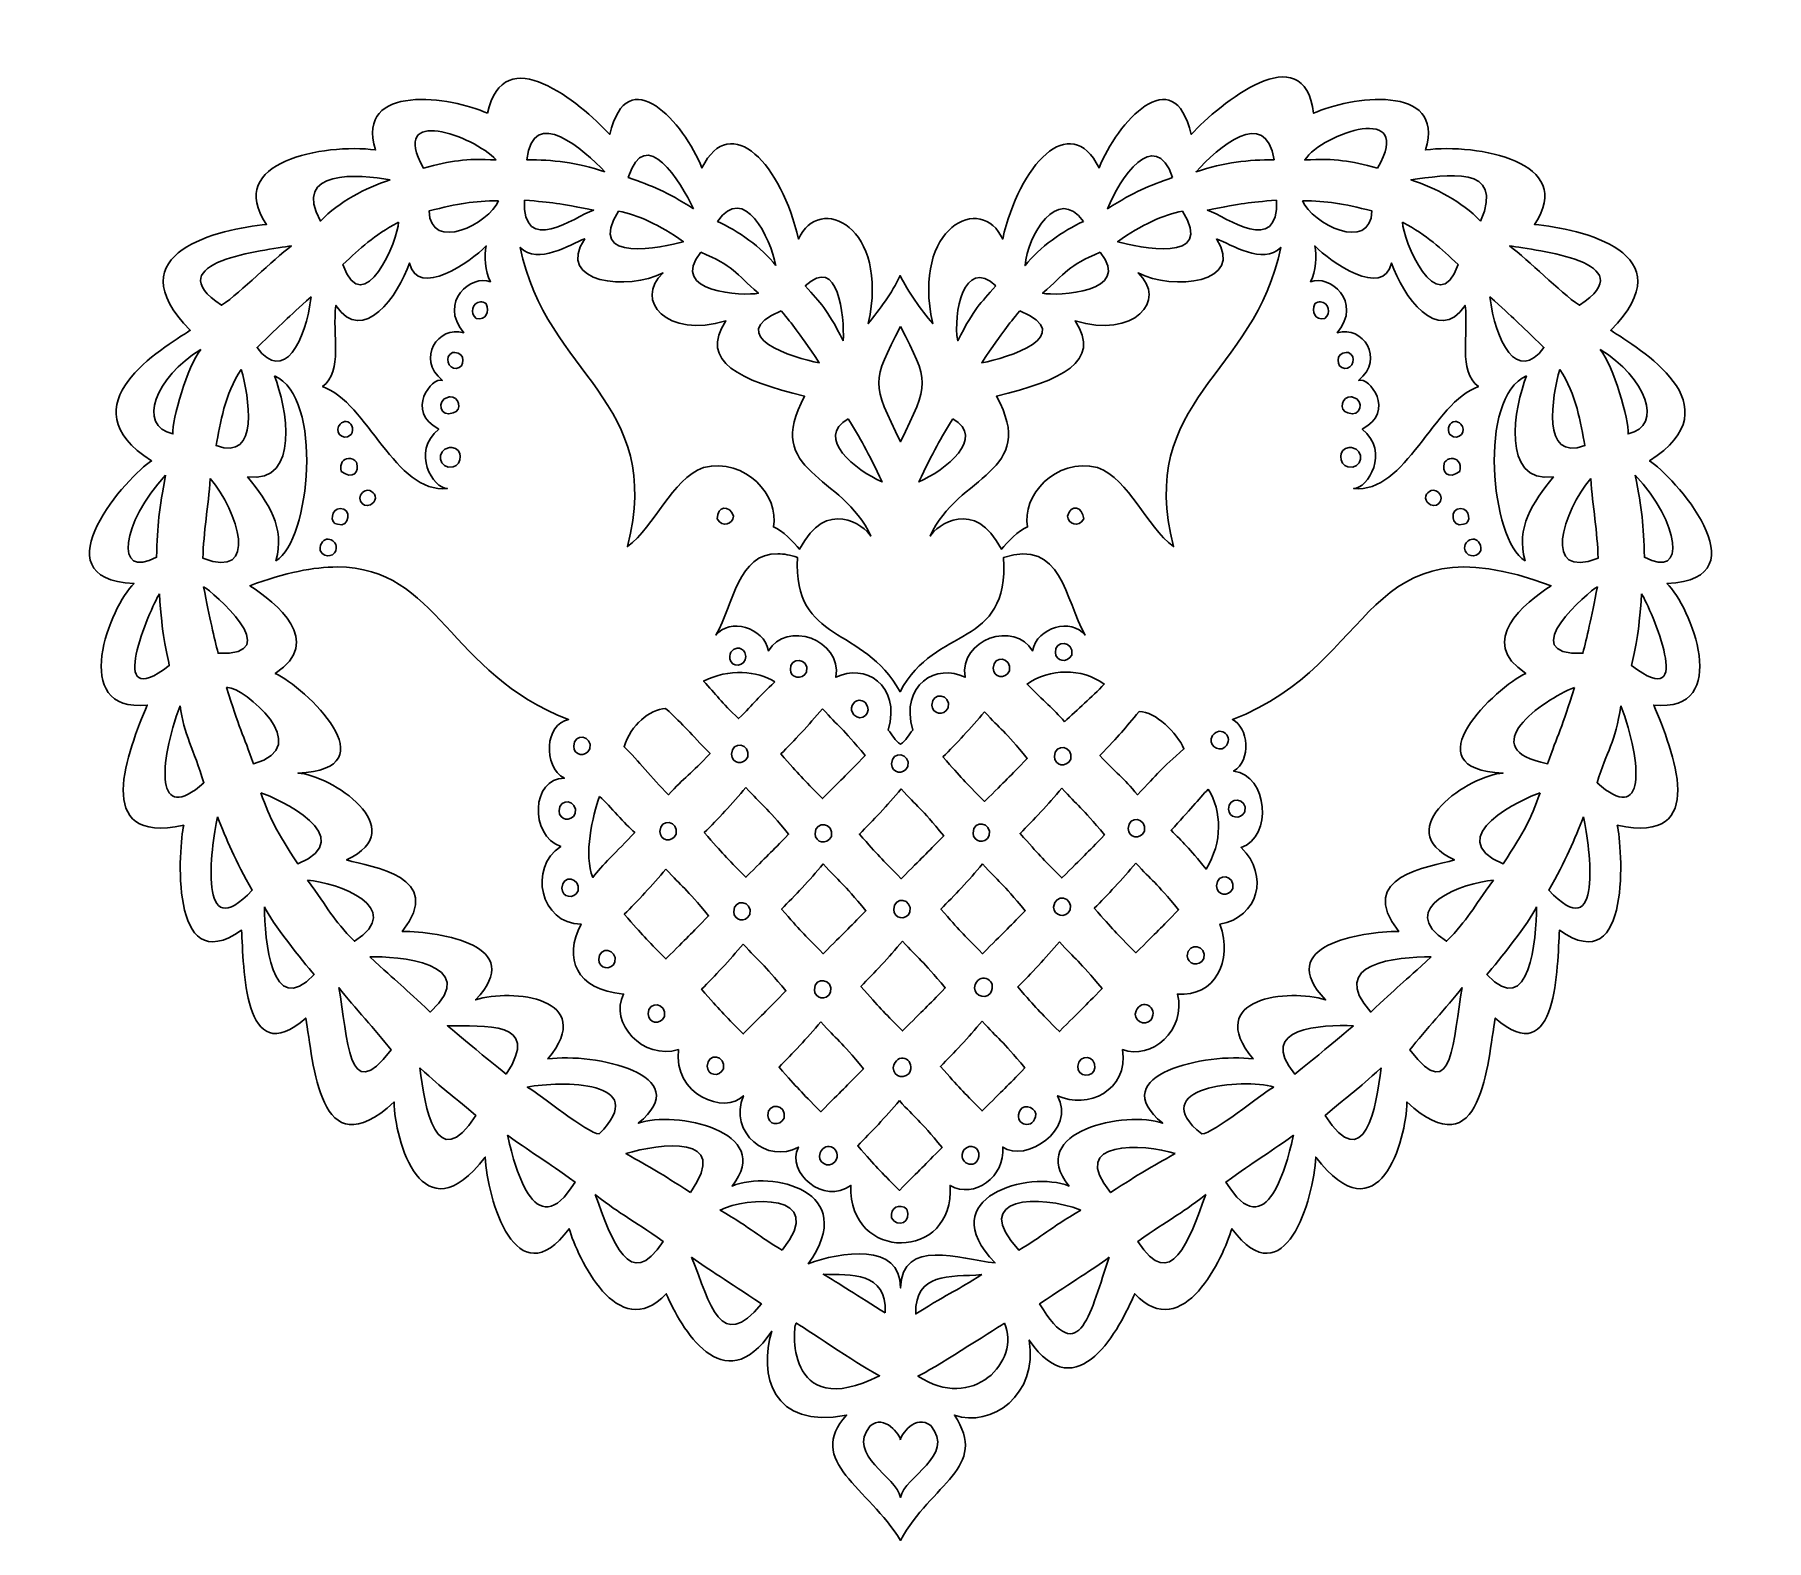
# Model space of a CAD drawing. Header units: centimetres. Extents: x -3.63 to 1.98, y 2.78 to 7.65.
import ezdxf

# ---------------------------------------------------------------- set-up
doc = ezdxf.new("R2010")
doc.units = ezdxf.units.CM
doc.header["$MEASUREMENT"] = 0
doc.layers.add('Layer 1', color=7, linetype='Continuous')

msp = doc.modelspace()

# ---------------------------------------------------------------- linework, layer by layer
at = {"layer": 'Layer 1', "color": 14}
for points, knots in [([(-2.16091, 7.39936), (-2.27391, 7.45295), (-2.59136, 7.49978), (-2.52276, 7.28103), (-2.52276, 7.28103), (-2.69048, 7.30224), (-3.01458, 7.24352), (-2.87563, 7.03963), (-2.87563, 7.03963), (-3.02521, 7.0258), (-3.37113, 6.94859), (-3.12264, 6.69754), (-3.12264, 6.69754), (-3.21062, 6.63855), (-3.53224, 6.45609), (-3.24775, 6.27475), (-3.24775, 6.27475), (-3.31963, 6.23093), (-3.62628, 5.89378), (-3.30453, 5.87739), (-3.30453, 5.87739), (-3.38059, 5.808), (-3.5193, 5.45728), (-3.26187, 5.48444), (-3.26187, 5.48444), (-3.32235, 5.33884), (-3.44753, 5.02883), (-3.14382, 5.09556), (-3.14382, 5.09556), (-3.15867, 5.02899), (-3.19451, 4.58988), (-2.95648, 4.7555), (-2.95648, 4.7555), (-2.94933, 4.64283), (-2.95211, 4.29227), (-2.74893, 4.47138), (-2.74893, 4.47138), (-2.72304, 4.33022), (-2.70829, 3.97325), (-2.46278, 4.19981), (-2.46278, 4.19981), (-2.46095, 4.07657), (-2.37223, 3.75592), (-2.16765, 4.02181), (-2.16765, 4.02181), (-2.16157, 3.88551), (-2.06756, 3.56053), (-1.89626, 3.78957), (-1.89626, 3.78957), (-1.86906, 3.69832), (-1.73999, 3.41368), (-1.58188, 3.57902), (-1.58188, 3.57902), (-1.53546, 3.47184), (-1.39717, 3.22645), (-1.2403, 3.45782), (-1.2403, 3.45782), (-1.28304, 3.31849), (-1.2412, 3.13936), (-0.99836, 3.18641), (-0.99836, 3.18641), (-1.13529, 3.03881), (-0.926, 2.94959), (-0.82368, 2.78117), (-0.82368, 2.78117), (-0.72476, 2.96483), (-0.53531, 3.01641), (-0.64933, 3.18641), (-0.64933, 3.18641), (-0.53032, 3.14428), (-0.37722, 3.25228), (-0.40739, 3.42926), (-0.40739, 3.42926), (-0.25052, 3.1979), (-0.11223, 3.47184), (-0.06581, 3.57902), (-0.06581, 3.57902), (0.09229, 3.41368), (0.22137, 3.69831), (0.24857, 3.78957), (0.24857, 3.78957), (0.41987, 3.56053), (0.51388, 3.88551), (0.51996, 4.02181), (0.51996, 4.02181), (0.72454, 3.75592), (0.81326, 4.07657), (0.81509, 4.19981), (0.81509, 4.19981), (1.0606, 3.97325), (1.07534, 4.33022), (1.10124, 4.47138), (1.10124, 4.47138), (1.30442, 4.29227), (1.30165, 4.64283), (1.30879, 4.7555), (1.30879, 4.7555), (1.54683, 4.58988), (1.51098, 5.02899), (1.49613, 5.09556), (1.49613, 5.09556), (1.79984, 5.02884), (1.67466, 5.33885), (1.61418, 5.48444), (1.61418, 5.48444), (1.87162, 5.45728), (1.73291, 5.808), (1.65685, 5.87739), (1.65685, 5.87739), (1.9786, 5.89378), (1.67228, 6.23093), (1.60039, 6.27475), (1.60039, 6.27475), (1.88489, 6.45608), (1.56294, 6.63855), (1.47496, 6.69754), (1.47496, 6.69754), (1.72345, 6.94859), (1.37753, 7.02581), (1.22795, 7.03963), (1.22795, 7.03963), (1.3669, 7.24352), (1.0428, 7.30224), (0.87508, 7.28103), (0.87508, 7.28103), (0.94368, 7.49977), (0.62622, 7.45295), (0.51323, 7.39936), (0.51323, 7.39936), (0.48144, 7.65402), (0.20991, 7.43094), (0.11705, 7.33087), (0.11705, 7.33087), (0.06058, 7.57565), (-0.12315, 7.36843), (-0.18129, 7.22272), (-0.18129, 7.22272), (-0.27524, 7.41095), (-0.43998, 7.23114), (-0.4931, 6.99217), (-0.4931, 6.99217), (-0.55946, 7.1421), (-0.78934, 7.03449), (-0.71958, 6.7189), (-0.71958, 6.7189), (-0.75905, 6.7655), (-0.79799, 6.82162), (-0.82541, 6.87452), (-0.82541, 6.87452), (-0.85174, 6.81655), (-0.89113, 6.76584), (-0.9281, 6.7189), (-0.9281, 6.7189), (-0.85834, 7.03449), (-1.0879, 7.1421), (-1.15426, 6.99217), (-1.15426, 6.99217), (-1.20739, 7.23114), (-1.37244, 7.41095), (-1.46639, 7.22272), (-1.46639, 7.22272), (-1.52453, 7.36844), (-1.70826, 7.57565), (-1.76473, 7.33087), (-1.76473, 7.33087), (-1.86238, 7.43451), (-2.10901, 7.64223), (-2.16091, 7.39936)], [0, 0, 0, 0, 0.0232558, 0.0232558, 0.0232558, 0.0232558, 0.0465116, 0.0465116, 0.0465116, 0.0465116, 0.0697674, 0.0697674, 0.0697674, 0.0697674, 0.0930233, 0.0930233, 0.0930233, 0.0930233, 0.1162791, 0.1162791, 0.1162791, 0.1162791, 0.1395349, 0.1395349, 0.1395349, 0.1395349, 0.1627907, 0.1627907, 0.1627907, 0.1627907, 0.1860465, 0.1860465, 0.1860465, 0.1860465, 0.2093023, 0.2093023, 0.2093023, 0.2093023, 0.2325581, 0.2325581, 0.2325581, 0.2325581, 0.255814, 0.255814, 0.255814, 0.255814, 0.2790698, 0.2790698, 0.2790698, 0.2790698, 0.3023256, 0.3023256, 0.3023256, 0.3023256, 0.3255814, 0.3255814, 0.3255814, 0.3255814, 0.3488372, 0.3488372, 0.3488372, 0.3488372, 0.372093, 0.372093, 0.372093, 0.372093, 0.3953488, 0.3953488, 0.3953488, 0.3953488, 0.4186047, 0.4186047, 0.4186047, 0.4186047, 0.4418605, 0.4418605, 0.4418605, 0.4418605, 0.4651163, 0.4651163, 0.4651163, 0.4651163, 0.4883721, 0.4883721, 0.4883721, 0.4883721, 0.5116279, 0.5116279, 0.5116279, 0.5116279, 0.5348837, 0.5348837, 0.5348837, 0.5348837, 0.5581395, 0.5581395, 0.5581395, 0.5581395, 0.5813953, 0.5813953, 0.5813953, 0.5813953, 0.6046512, 0.6046512, 0.6046512, 0.6046512, 0.627907, 0.627907, 0.627907, 0.627907, 0.6511628, 0.6511628, 0.6511628, 0.6511628, 0.6744186, 0.6744186, 0.6744186, 0.6744186, 0.6976744, 0.6976744, 0.6976744, 0.6976744, 0.7209302, 0.7209302, 0.7209302, 0.7209302, 0.744186, 0.744186, 0.744186, 0.744186, 0.7674419, 0.7674419, 0.7674419, 0.7674419, 0.7906977, 0.7906977, 0.7906977, 0.7906977, 0.8139535, 0.8139535, 0.8139535, 0.8139535, 0.8372093, 0.8372093, 0.8372093, 0.8372093, 0.8604651, 0.8604651, 0.8604651, 0.8604651, 0.8837209, 0.8837209, 0.8837209, 0.8837209, 0.9069767, 0.9069767, 0.9069767, 0.9069767, 0.9302326, 0.9302326, 0.9302326, 0.9302326, 0.9534884, 0.9534884, 0.9534884, 0.9534884, 1, 1, 1, 1]), ([(-2.13236, 7.24848), (-2.23521, 7.2537), (-2.27616, 7.24574), (-2.36814, 7.22237), (-2.36814, 7.22237), (-2.4806, 7.42548), (-2.2072, 7.3285), (-2.13236, 7.24848)], [0, 0, 0, 0, 0.3333333, 0.3333333, 0.3333333, 0.3333333, 1, 1, 1, 1]), ([(-1.78078, 7.21017), (-1.87213, 7.24079), (-1.95061, 7.24989), (-2.03324, 7.24848), (-2.03324, 7.24848), (-2.01411, 7.4294), (-1.84637, 7.27946), (-1.78078, 7.21017)], [0, 0, 0, 0, 0.3333333, 0.3333333, 0.3333333, 0.3333333, 1, 1, 1, 1]), ([(0.38554, 7.24848), (0.3029, 7.24989), (0.22443, 7.24079), (0.13307, 7.21017), (0.13307, 7.21017), (0.20229, 7.28785), (0.35813, 7.42413), (0.38554, 7.24848)], [0, 0, 0, 0, 0.3333333, 0.3333333, 0.3333333, 0.3333333, 1, 1, 1, 1]), ([(0.72044, 7.22238), (0.62845, 7.24574), (0.58751, 7.2537), (0.48466, 7.24849), (0.48466, 7.24849), (0.54263, 7.33667), (0.84341, 7.43639), (0.72044, 7.22238)], [0, 0, 0, 0, 0.3333333, 0.3333333, 0.3333333, 0.3333333, 1, 1, 1, 1]), ([(-1.49399, 7.09049), (-1.58313, 7.14799), (-1.626, 7.16305), (-1.70475, 7.19186), (-1.70475, 7.19186), (-1.64958, 7.36768), (-1.53437, 7.17622), (-1.49399, 7.09049)], [0, 0, 0, 0, 0.3333333, 0.3333333, 0.3333333, 0.3333333, 1, 1, 1, 1]), ([(0.05704, 7.19186), (-0.02171, 7.16305), (-0.06458, 7.14798), (-0.15372, 7.09049), (-0.15372, 7.09049), (-0.11477, 7.18813), (-0.00288, 7.35854), (0.05704, 7.19186)], [0, 0, 0, 0, 0.3333333, 0.3333333, 0.3333333, 0.3333333, 1, 1, 1, 1]), ([(1.05375, 7.05048), (0.99108, 7.11542), (0.90962, 7.15662), (0.82823, 7.1844), (0.82823, 7.1844), (0.93865, 7.19839), (1.13564, 7.23751), (1.05375, 7.05048)], [0, 0, 0, 0, 0.3333333, 0.3333333, 0.3333333, 0.3333333, 1, 1, 1, 1]), ([(-2.47593, 7.1844), (-2.55732, 7.15661), (-2.63878, 7.11542), (-2.70145, 7.05048), (-2.70145, 7.05048), (-2.79417, 7.22046), (-2.57597, 7.20168), (-2.47593, 7.1844)], [0, 0, 0, 0, 0.3333333, 0.3333333, 0.3333333, 0.3333333, 1, 1, 1, 1]), ([(-1.22709, 6.90673), (-1.27341, 6.96596), (-1.35118, 7.01989), (-1.41604, 7.04947), (-1.41604, 7.04947), (-1.33014, 7.17549), (-1.24457, 6.99519), (-1.22709, 6.90673)], [0, 0, 0, 0, 0.3333333, 0.3333333, 0.3333333, 0.3333333, 1, 1, 1, 1]), ([(-2.04126, 7.11829), (-1.94637, 7.11072), (-1.93461, 7.10839), (-1.81735, 7.08642), (-1.81735, 7.08642), (-1.8793, 7.06309), (-2.04761, 6.93681), (-2.04126, 7.11829)], [0, 0, 0, 0, 0.3333333, 0.3333333, 0.3333333, 0.3333333, 1, 1, 1, 1]), ([(-0.23167, 7.04946), (-0.29652, 7.01989), (-0.37429, 6.96596), (-0.42061, 6.90672), (-0.42061, 6.90672), (-0.41232, 7.00397), (-0.31588, 7.16806), (-0.23167, 7.04946)], [0, 0, 0, 0, 0.3333333, 0.3333333, 0.3333333, 0.3333333, 1, 1, 1, 1]), ([(0.39356, 7.11829), (0.3999, 6.93681), (0.23159, 7.06309), (0.16965, 7.08642), (0.16965, 7.08642), (0.28692, 7.10839), (0.29868, 7.11072), (0.39356, 7.11829)], [0, 0, 0, 0, 0.3333333, 0.3333333, 0.3333333, 0.3333333, 1, 1, 1, 1]), ([(-2.12499, 7.11659), (-2.15505, 7.04299), (-2.34591, 6.94618), (-2.34954, 7.0837), (-2.34954, 7.0837), (-2.25448, 7.10745), (-2.20621, 7.1155), (-2.12499, 7.11659)], [0, 0, 0, 0, 0.3333333, 0.3333333, 0.3333333, 0.3333333, 1, 1, 1, 1]), ([(-1.73683, 7.08303), (-1.67426, 7.07076), (-1.60455, 7.03961), (-1.52639, 6.98369), (-1.52639, 6.98369), (-1.59276, 6.96536), (-1.84477, 6.91002), (-1.73683, 7.08303)], [0, 0, 0, 0, 0.3333333, 0.3333333, 0.3333333, 0.3333333, 1, 1, 1, 1]), ([(0.08912, 7.08303), (0.19706, 6.91002), (-0.05495, 6.96537), (-0.12132, 6.98369), (-0.12132, 6.98369), (-0.04316, 7.0396), (0.02655, 7.07076), (0.08912, 7.08303)], [0, 0, 0, 0, 0.3333333, 0.3333333, 0.3333333, 0.3333333, 1, 1, 1, 1]), ([(0.47728, 7.11659), (0.5585, 7.1155), (0.60677, 7.10745), (0.70184, 7.0837), (0.70184, 7.0837), (0.69821, 6.94618), (0.50735, 7.04299), (0.47728, 7.11659)], [0, 0, 0, 0, 0.3333333, 0.3333333, 0.3333333, 0.3333333, 1, 1, 1, 1]), ([(-2.44834, 7.04675), (-2.44921, 6.99381), (-2.56111, 6.72064), (-2.62863, 6.91045), (-2.62863, 6.91045), (-2.57056, 6.96326), (-2.53145, 7.00275), (-2.44834, 7.04675)], [0, 0, 0, 0, 0.3333333, 0.3333333, 0.3333333, 0.3333333, 1, 1, 1, 1]), ([(0.80064, 7.04675), (0.88374, 7.00276), (0.92286, 6.96327), (0.98092, 6.91045), (0.98092, 6.91045), (0.9134, 6.72064), (0.8015, 6.99381), (0.80064, 7.04675)], [0, 0, 0, 0, 0.3333333, 0.3333333, 0.3333333, 0.3333333, 1, 1, 1, 1]), ([(-2.79512, 6.9708), (-2.85776, 6.92311), (-2.95479, 6.82278), (-3.02128, 6.77822), (-3.02128, 6.77822), (-3.23627, 6.91988), (-2.88061, 6.95526), (-2.79512, 6.9708)], [0, 0, 0, 0, 0.3333333, 0.3333333, 0.3333333, 0.3333333, 1, 1, 1, 1]), ([(-2.16476, 6.9708), (-2.17142, 6.93847), (-2.16968, 6.8874), (-2.15097, 6.85451), (-2.15097, 6.85451), (-2.21126, 6.87881), (-2.32112, 6.791), (-2.23758, 6.68906), (-2.23758, 6.68906), (-2.32023, 6.71338), (-2.39296, 6.6061), (-2.30623, 6.53513), (-2.30623, 6.53513), (-2.34089, 6.54803), (-2.42795, 6.43526), (-2.31842, 6.37714), (-2.31842, 6.37714), (-2.40885, 6.30281), (-2.336, 6.18532), (-2.29019, 6.1849), (-2.29019, 6.1849), (-2.46076, 6.16794), (-2.54811, 6.46421), (-2.69407, 6.51479), (-2.69407, 6.51479), (-2.62745, 6.56631), (-2.66353, 6.68295), (-2.65141, 6.77789), (-2.65141, 6.77789), (-2.56264, 6.64428), (-2.44851, 6.81163), (-2.41338, 6.91452), (-2.41338, 6.91452), (-2.38562, 6.79988), (-2.21609, 6.91674), (-2.16477, 6.9708), (-2.16477, 6.9708), (-2.16477, 6.9708), (-2.16476, 6.9708), (-2.16476, 6.9708)], [0, 0, 0, 0, 0.0909091, 0.0909091, 0.0909091, 0.0909091, 0.1818182, 0.1818182, 0.1818182, 0.1818182, 0.2727273, 0.2727273, 0.2727273, 0.2727273, 0.3636364, 0.3636364, 0.3636364, 0.3636364, 0.4545455, 0.4545455, 0.4545455, 0.4545455, 0.5454545, 0.5454545, 0.5454545, 0.5454545, 0.6363636, 0.6363636, 0.6363636, 0.6363636, 0.7272727, 0.7272727, 0.7272727, 0.7272727, 0.8181818, 0.8181818, 0.8181818, 0.8181818, 1, 1, 1, 1]), ([(-1.8459, 6.99352), (-1.94189, 6.84844), (-1.70343, 6.82507), (-1.59247, 6.88299), (-1.59247, 6.88299), (-1.6888, 6.79298), (-1.57924, 6.67075), (-1.38877, 6.72737), (-1.38877, 6.72737), (-1.47717, 6.59588), (-1.3428, 6.53415), (-1.13406, 6.48394), (-1.13406, 6.48394), (-1.27211, 6.23421), (-1.00857, 6.23125), (-0.92009, 6.03132), (-0.92009, 6.03132), (-0.94021, 6.06499), (-1.06456, 6.15793), (-1.15042, 5.9886), (-1.15042, 5.9886), (-1.16755, 6.00984), (-1.20724, 6.05102), (-1.23511, 6.06116), (-1.23511, 6.06116), (-1.2155, 6.16015), (-1.32327, 6.28615), (-1.46159, 6.2534), (-1.46159, 6.2534), (-1.56684, 6.21345), (-1.61663, 6.06445), (-1.70796, 5.99708), (-1.70796, 5.99708), (-1.58426, 6.4707), (-1.97115, 6.5508), (-2.05474, 6.96539), (-2.05474, 6.96539), (-1.99669, 6.90761), (-1.8944, 6.97442), (-1.8459, 6.99353), (-1.8459, 6.99353), (-1.8459, 6.99353), (-1.8459, 6.99352), (-1.8459, 6.99352)], [0, 0, 0, 0, 0.0833333, 0.0833333, 0.0833333, 0.0833333, 0.1666667, 0.1666667, 0.1666667, 0.1666667, 0.25, 0.25, 0.25, 0.25, 0.3333333, 0.3333333, 0.3333333, 0.3333333, 0.4166667, 0.4166667, 0.4166667, 0.4166667, 0.5, 0.5, 0.5, 0.5, 0.5833333, 0.5833333, 0.5833333, 0.5833333, 0.6666667, 0.6666667, 0.6666667, 0.6666667, 0.75, 0.75, 0.75, 0.75, 0.8333333, 0.8333333, 0.8333333, 0.8333333, 1, 1, 1, 1]), ([(0.19851, 6.99352), (0.247, 6.97441), (0.34898, 6.9076), (0.40703, 6.96538), (0.40703, 6.96538), (0.32344, 6.55079), (-0.06345, 6.47069), (0.06025, 5.99707), (0.06025, 5.99707), (-0.03108, 6.06443), (-0.08087, 6.21344), (-0.18612, 6.25339), (-0.18612, 6.25339), (-0.32444, 6.28614), (-0.43221, 6.16015), (-0.4126, 6.06115), (-0.4126, 6.06115), (-0.44047, 6.05102), (-0.48017, 6.00984), (-0.49729, 5.98859), (-0.49729, 5.98859), (-0.58315, 6.15792), (-0.70749, 6.06497), (-0.72762, 6.03131), (-0.72762, 6.03131), (-0.63914, 6.23124), (-0.37528, 6.2342), (-0.51333, 6.48393), (-0.51333, 6.48393), (-0.30459, 6.53414), (-0.17054, 6.59588), (-0.25894, 6.72736), (-0.25894, 6.72736), (-0.06847, 6.67074), (0.04142, 6.79297), (-0.05492, 6.88298), (-0.05492, 6.88298), (0.05604, 6.82506), (0.2945, 6.84842), (0.19851, 6.99351), (0.19851, 6.99351), (0.19851, 6.99351), (0.19851, 6.99352), (0.19851, 6.99352)], [0, 0, 0, 0, 0.0833333, 0.0833333, 0.0833333, 0.0833333, 0.1666667, 0.1666667, 0.1666667, 0.1666667, 0.25, 0.25, 0.25, 0.25, 0.3333333, 0.3333333, 0.3333333, 0.3333333, 0.4166667, 0.4166667, 0.4166667, 0.4166667, 0.5, 0.5, 0.5, 0.5, 0.5833333, 0.5833333, 0.5833333, 0.5833333, 0.6666667, 0.6666667, 0.6666667, 0.6666667, 0.75, 0.75, 0.75, 0.75, 0.8333333, 0.8333333, 0.8333333, 0.8333333, 1, 1, 1, 1]), ([(0.51706, 6.9708), (0.56838, 6.91674), (0.73791, 6.79988), (0.76567, 6.91452), (0.76567, 6.91452), (0.8008, 6.81162), (0.91493, 6.64428), (1.0037, 6.77789), (1.0037, 6.77789), (1.01583, 6.68295), (0.97975, 6.56631), (1.04637, 6.51479), (1.04637, 6.51479), (0.90041, 6.46421), (0.81306, 6.16794), (0.64249, 6.1849), (0.64249, 6.1849), (0.6883, 6.18532), (0.76115, 6.30281), (0.67072, 6.37714), (0.67072, 6.37714), (0.78024, 6.43526), (0.69319, 6.54803), (0.65853, 6.53513), (0.65853, 6.53513), (0.74526, 6.60609), (0.67253, 6.71338), (0.58988, 6.68906), (0.58988, 6.68906), (0.67342, 6.791), (0.56355, 6.87881), (0.50327, 6.85451), (0.50327, 6.85451), (0.52198, 6.8874), (0.52372, 6.93847), (0.51707, 6.9708), (0.51707, 6.9708), (0.51707, 6.9708), (0.51706, 6.9708), (0.51706, 6.9708)], [0, 0, 0, 0, 0.0909091, 0.0909091, 0.0909091, 0.0909091, 0.1818182, 0.1818182, 0.1818182, 0.1818182, 0.2727273, 0.2727273, 0.2727273, 0.2727273, 0.3636364, 0.3636364, 0.3636364, 0.3636364, 0.4545455, 0.4545455, 0.4545455, 0.4545455, 0.5454545, 0.5454545, 0.5454545, 0.5454545, 0.6363636, 0.6363636, 0.6363636, 0.6363636, 0.7272727, 0.7272727, 0.7272727, 0.7272727, 0.8181818, 0.8181818, 0.8181818, 0.8181818, 1, 1, 1, 1]), ([(1.14742, 6.9708), (1.23291, 6.95527), (1.58857, 6.91988), (1.37358, 6.77822), (1.37358, 6.77822), (1.30709, 6.82278), (1.21006, 6.92311), (1.14742, 6.9708)], [0, 0, 0, 0, 0.3333333, 0.3333333, 0.3333333, 0.3333333, 1, 1, 1, 1]), ([(-1.46993, 6.94978), (-1.36548, 6.90659), (-1.35806, 6.88282), (-1.28387, 6.81721), (-1.28387, 6.81721), (-1.33007, 6.80765), (-1.57806, 6.81778), (-1.46993, 6.94978)], [0, 0, 0, 0, 0.3333333, 0.3333333, 0.3333333, 0.3333333, 1, 1, 1, 1]), ([(-1.00895, 6.66329), (-1.06549, 6.77361), (-1.07993, 6.78032), (-1.13213, 6.84095), (-1.13213, 6.84095), (-1.02425, 6.94333), (-1.00585, 6.74403), (-1.00895, 6.66329)], [0, 0, 0, 0, 0.3333333, 0.3333333, 0.3333333, 0.3333333, 1, 1, 1, 1]), ([(-0.51525, 6.84095), (-0.56745, 6.78032), (-0.58221, 6.77361), (-0.63875, 6.66329), (-0.63875, 6.66329), (-0.65393, 6.75054), (-0.6194, 6.93659), (-0.51525, 6.84095)], [0, 0, 0, 0, 0.3333333, 0.3333333, 0.3333333, 0.3333333, 1, 1, 1, 1]), ([(-0.17777, 6.94978), (-0.06964, 6.81778), (-0.31763, 6.80766), (-0.36383, 6.81721), (-0.36383, 6.81721), (-0.28964, 6.88282), (-0.28222, 6.90659), (-0.17777, 6.94978)], [0, 0, 0, 0, 0.3333333, 0.3333333, 0.3333333, 0.3333333, 1, 1, 1, 1]), ([(-2.7316, 6.80603), (-2.74766, 6.66174), (-2.821, 6.52372), (-2.90643, 6.64159), (-2.90643, 6.64159), (-2.81958, 6.72444), (-2.8133, 6.73198), (-2.7316, 6.80603)], [0, 0, 0, 0, 0.3333333, 0.3333333, 0.3333333, 0.3333333, 1, 1, 1, 1]), ([(-2.18337, 6.78908), (-2.17772, 6.78921), (-2.17142, 6.78739), (-2.16476, 6.78298), (-2.16476, 6.78298), (-2.15379, 6.7576), (-2.16426, 6.72802), (-2.19716, 6.73585), (-2.19716, 6.73585), (-2.22031, 6.75175), (-2.20787, 6.78853), (-2.18336, 6.78908), (-2.18336, 6.78908), (-2.18336, 6.78908), (-2.18337, 6.78908), (-2.18337, 6.78908)], [0, 0, 0, 0, 0.2, 0.2, 0.2, 0.2, 0.4, 0.4, 0.4, 0.4, 0.6, 0.6, 0.6, 0.6, 1, 1, 1, 1]), ([(0.53567, 6.78908), (0.56017, 6.78853), (0.57262, 6.75175), (0.54946, 6.73585), (0.54946, 6.73585), (0.51657, 6.72802), (0.50609, 6.7576), (0.51706, 6.78298), (0.51706, 6.78298), (0.52372, 6.78739), (0.53001, 6.78921), (0.53567, 6.78908)], [0, 0, 0, 0, 0.25, 0.25, 0.25, 0.25, 0.5, 0.5, 0.5, 0.5, 1, 1, 1, 1]), ([(1.0839, 6.80603), (1.1656, 6.73199), (1.17188, 6.72444), (1.25873, 6.64159), (1.25873, 6.64159), (1.1733, 6.52371), (1.09995, 6.66173), (1.0839, 6.80603)], [0, 0, 0, 0, 0.3333333, 0.3333333, 0.3333333, 0.3333333, 1, 1, 1, 1]), ([(-1.21009, 6.76026), (-1.16809, 6.70875), (-1.16284, 6.70437), (-1.08691, 6.59209), (-1.08691, 6.59209), (-1.1685, 6.60636), (-1.40137, 6.6805), (-1.21009, 6.76026)], [0, 0, 0, 0, 0.3333333, 0.3333333, 0.3333333, 0.3333333, 1, 1, 1, 1]), ([(-0.43762, 6.76026), (-0.24635, 6.68051), (-0.47922, 6.60636), (-0.5608, 6.59209), (-0.5608, 6.59209), (-0.48487, 6.70437), (-0.47961, 6.70874), (-0.43762, 6.76026)], [0, 0, 0, 0, 0.3333333, 0.3333333, 0.3333333, 0.3333333, 1, 1, 1, 1]), ([(-0.82385, 6.7094), (-0.73098, 6.53019), (-0.73075, 6.52672), (-0.82385, 6.33645), (-0.82385, 6.33645), (-0.91695, 6.52671), (-0.91672, 6.53019), (-0.82385, 6.7094)], [0, 0, 0, 0, 0.3333333, 0.3333333, 0.3333333, 0.3333333, 1, 1, 1, 1]), ([(-3.08865, 6.63481), (-3.13177, 6.582), (-3.18222, 6.40671), (-3.17879, 6.36188), (-3.17879, 6.36188), (-3.29648, 6.38796), (-3.23467, 6.54596), (-3.08865, 6.63481)], [0, 0, 0, 0, 0.3333333, 0.3333333, 0.3333333, 0.3333333, 1, 1, 1, 1]), ([(-2.26645, 6.62566), (-2.23159, 6.62629), (-2.23241, 6.57546), (-2.26164, 6.57379), (-2.26164, 6.57379), (-2.28713, 6.57223), (-2.30268, 6.61124), (-2.27383, 6.62499), (-2.27383, 6.62499), (-2.27118, 6.62552), (-2.26878, 6.62563), (-2.26645, 6.62567), (-2.26645, 6.62567), (-2.26645, 6.62567), (-2.26645, 6.62566), (-2.26645, 6.62566)], [0, 0, 0, 0, 0.2, 0.2, 0.2, 0.2, 0.4, 0.4, 0.4, 0.4, 0.6, 0.6, 0.6, 0.6, 1, 1, 1, 1]), ([(0.61875, 6.62566), (0.62108, 6.62561), (0.62348, 6.6255), (0.62613, 6.62498), (0.62613, 6.62498), (0.65499, 6.61123), (0.63943, 6.57222), (0.61394, 6.57378), (0.61394, 6.57378), (0.58471, 6.57545), (0.58389, 6.62628), (0.61875, 6.62565), (0.61875, 6.62565), (0.61875, 6.62565), (0.61875, 6.62566), (0.61875, 6.62566)], [0, 0, 0, 0, 0.2, 0.2, 0.2, 0.2, 0.4, 0.4, 0.4, 0.4, 0.6, 0.6, 0.6, 0.6, 1, 1, 1, 1]), ([(1.44094, 6.63481), (1.58696, 6.54597), (1.64877, 6.38796), (1.53108, 6.36188), (1.53108, 6.36188), (1.53451, 6.40671), (1.48406, 6.582), (1.44094, 6.63481)], [0, 0, 0, 0, 0.3333333, 0.3333333, 0.3333333, 0.3333333, 1, 1, 1, 1]), ([(-2.95744, 6.57039), (-2.9333, 6.48419), (-2.89583, 6.2708), (-3.03924, 6.32391), (-3.03924, 6.32391), (-3.02498, 6.39639), (-3.0119, 6.4899), (-2.95744, 6.57039)], [0, 0, 0, 0, 0.3333333, 0.3333333, 0.3333333, 0.3333333, 1, 1, 1, 1]), ([(1.30974, 6.57039), (1.3642, 6.4899), (1.37728, 6.39639), (1.39154, 6.32391), (1.39154, 6.32391), (1.24813, 6.2708), (1.2856, 6.48419), (1.30974, 6.57039)], [0, 0, 0, 0, 0.3333333, 0.3333333, 0.3333333, 0.3333333, 1, 1, 1, 1]), ([(-2.84998, 6.54937), (-2.69097, 6.48121), (-2.73347, 6.01855), (-2.84549, 5.9513), (-2.84549, 5.9513), (-2.81447, 6.05908), (-2.87024, 6.13947), (-2.93691, 6.22253), (-2.93691, 6.22253), (-2.76402, 6.20109), (-2.81113, 6.45076), (-2.84998, 6.54937)], [0, 0, 0, 0, 0.25, 0.25, 0.25, 0.25, 0.5, 0.5, 0.5, 0.5, 1, 1, 1, 1]), ([(1.20227, 6.54937), (1.16342, 6.45076), (1.11631, 6.20109), (1.2892, 6.22253), (1.2892, 6.22253), (1.22252, 6.13947), (1.16675, 6.05908), (1.19777, 5.9513), (1.19777, 5.9513), (1.08576, 6.01856), (1.04325, 6.48121), (1.20226, 6.54937), (1.20226, 6.54937), (1.20226, 6.54937), (1.20227, 6.54937), (1.20227, 6.54937)], [0, 0, 0, 0, 0.2, 0.2, 0.2, 0.2, 0.4, 0.4, 0.4, 0.4, 0.6, 0.6, 0.6, 0.6, 1, 1, 1, 1]), ([(-2.28185, 6.48224), (-2.25508, 6.48423), (-2.23792, 6.43838), (-2.27191, 6.42969), (-2.27191, 6.42969), (-2.31156, 6.41266), (-2.33074, 6.47003), (-2.28731, 6.48122), (-2.28731, 6.48122), (-2.28546, 6.4818), (-2.28364, 6.4821), (-2.28185, 6.48224), (-2.28185, 6.48224), (-2.28185, 6.48224), (-2.28185, 6.48224), (-2.28185, 6.48224)], [0, 0, 0, 0, 0.2, 0.2, 0.2, 0.2, 0.4, 0.4, 0.4, 0.4, 0.6, 0.6, 0.6, 0.6, 1, 1, 1, 1]), ([(0.63415, 6.48224), (0.63592, 6.48211), (0.63775, 6.48181), (0.6396, 6.48122), (0.6396, 6.48122), (0.68303, 6.47003), (0.66385, 6.41265), (0.6242, 6.42969), (0.6242, 6.42969), (0.59021, 6.43838), (0.60737, 6.48423), (0.63415, 6.48224), (0.63415, 6.48224), (0.63415, 6.48224), (0.63415, 6.48224), (0.63415, 6.48224)], [0, 0, 0, 0, 0.2, 0.2, 0.2, 0.2, 0.4, 0.4, 0.4, 0.4, 0.6, 0.6, 0.6, 0.6, 1, 1, 1, 1]), ([(-2.619, 6.40223), (-2.60144, 6.40215), (-2.59018, 6.37834), (-2.60232, 6.35985), (-2.60232, 6.35985), (-2.63376, 6.33334), (-2.65742, 6.37548), (-2.63792, 6.39342), (-2.63792, 6.39342), (-2.63123, 6.39978), (-2.62485, 6.40226), (-2.61899, 6.40224), (-2.61899, 6.40224), (-2.61899, 6.40224), (-2.619, 6.40223), (-2.619, 6.40223)], [0, 0, 0, 0, 0.2, 0.2, 0.2, 0.2, 0.4, 0.4, 0.4, 0.4, 0.6, 0.6, 0.6, 0.6, 1, 1, 1, 1]), ([(-0.99291, 6.41037), (-0.95423, 6.34799), (-0.92943, 6.30467), (-0.88352, 6.20627), (-0.88352, 6.20627), (-0.96822, 6.24494), (-1.10294, 6.34928), (-0.99291, 6.41037)], [0, 0, 0, 0, 0.3333333, 0.3333333, 0.3333333, 0.3333333, 1, 1, 1, 1]), ([(-0.65479, 6.41037), (-0.54476, 6.34927), (-0.67948, 6.24494), (-0.76418, 6.20627), (-0.76418, 6.20627), (-0.71827, 6.30467), (-0.69347, 6.348), (-0.65479, 6.41037)], [0, 0, 0, 0, 0.3333333, 0.3333333, 0.3333333, 0.3333333, 1, 1, 1, 1]), ([(0.9713, 6.40223), (0.97715, 6.40225), (0.98354, 6.39977), (0.99023, 6.39341), (0.99023, 6.39341), (1.00973, 6.37547), (0.98607, 6.33333), (0.95462, 6.35984), (0.95462, 6.35984), (0.94248, 6.37833), (0.95375, 6.40214), (0.9713, 6.40222), (0.9713, 6.40222), (0.9713, 6.40222), (0.9713, 6.40223), (0.9713, 6.40223)], [0, 0, 0, 0, 0.2, 0.2, 0.2, 0.2, 0.4, 0.4, 0.4, 0.4, 0.6, 0.6, 0.6, 0.6, 1, 1, 1, 1]), ([(-2.61067, 6.28221), (-2.60131, 6.28283), (-2.59132, 6.27874), (-2.58501, 6.27034), (-2.58501, 6.27034), (-2.57228, 6.23778), (-2.59718, 6.21259), (-2.63377, 6.2405), (-2.63377, 6.2405), (-2.64054, 6.26737), (-2.62628, 6.28117), (-2.61067, 6.2822), (-2.61067, 6.2822), (-2.61067, 6.2822), (-2.61067, 6.28221), (-2.61067, 6.28221)], [0, 0, 0, 0, 0.2, 0.2, 0.2, 0.2, 0.4, 0.4, 0.4, 0.4, 0.6, 0.6, 0.6, 0.6, 1, 1, 1, 1]), ([(-2.27608, 6.31781), (-2.24027, 6.31582), (-2.24003, 6.26189), (-2.27191, 6.25543), (-2.27191, 6.25543), (-2.31832, 6.24433), (-2.32946, 6.31104), (-2.28378, 6.31747), (-2.28378, 6.31747), (-2.28108, 6.31783), (-2.27847, 6.31794), (-2.27608, 6.31781), (-2.27608, 6.31781), (-2.27608, 6.31781), (-2.27608, 6.31781), (-2.27608, 6.31781)], [0, 0, 0, 0, 0.2, 0.2, 0.2, 0.2, 0.4, 0.4, 0.4, 0.4, 0.6, 0.6, 0.6, 0.6, 1, 1, 1, 1]), ([(0.62838, 6.31781), (0.63076, 6.31794), (0.63338, 6.31783), (0.63608, 6.31747), (0.63608, 6.31747), (0.68176, 6.31104), (0.67062, 6.24433), (0.62421, 6.25543), (0.62421, 6.25543), (0.59233, 6.26189), (0.59257, 6.31582), (0.62838, 6.31781), (0.62838, 6.31781), (0.62838, 6.31781), (0.62838, 6.31781), (0.62838, 6.31781)], [0, 0, 0, 0, 0.2, 0.2, 0.2, 0.2, 0.4, 0.4, 0.4, 0.4, 0.6, 0.6, 0.6, 0.6, 1, 1, 1, 1]), ([(0.95847, 6.28221), (0.97577, 6.28385), (0.9935, 6.27007), (0.98606, 6.24051), (0.98606, 6.24051), (0.94947, 6.2126), (0.92457, 6.23778), (0.9373, 6.27035), (0.9373, 6.27035), (0.94256, 6.27735), (0.95061, 6.28147), (0.95847, 6.28222), (0.95847, 6.28222), (0.95847, 6.28222), (0.95847, 6.28221), (0.95847, 6.28221)], [0, 0, 0, 0, 0.2, 0.2, 0.2, 0.2, 0.4, 0.4, 0.4, 0.4, 0.6, 0.6, 0.6, 0.6, 1, 1, 1, 1]), ([(-3.2022, 6.2283), (-3.22348, 6.11718), (-3.22924, 6.06857), (-3.23139, 5.96283), (-3.23139, 5.96283), (-3.37156, 5.88816), (-3.34478, 6.07572), (-3.2022, 6.2283)], [0, 0, 0, 0, 0.3333333, 0.3333333, 0.3333333, 0.3333333, 1, 1, 1, 1]), ([(1.5545, 6.2283), (1.69708, 6.07572), (1.72386, 5.88816), (1.58369, 5.96283), (1.58369, 5.96283), (1.58155, 6.06857), (1.57578, 6.11718), (1.5545, 6.2283)], [0, 0, 0, 0, 0.3333333, 0.3333333, 0.3333333, 0.3333333, 1, 1, 1, 1]), ([(-3.05785, 6.21711), (-2.96878, 6.11169), (-2.89643, 5.88808), (-3.08159, 5.95944), (-3.08159, 5.95944), (-3.07998, 6.04486), (-3.06427, 6.12556), (-3.05785, 6.21711)], [0, 0, 0, 0, 0.3333333, 0.3333333, 0.3333333, 0.3333333, 1, 1, 1, 1]), ([(-2.54811, 6.17948), (-2.53058, 6.17898), (-2.515, 6.15815), (-2.52854, 6.14117), (-2.52854, 6.14117), (-2.55688, 6.11035), (-2.58977, 6.15031), (-2.56511, 6.17202), (-2.56511, 6.17202), (-2.55982, 6.17728), (-2.55395, 6.17964), (-2.54811, 6.17948)], [0, 0, 0, 0, 0.25, 0.25, 0.25, 0.25, 0.5, 0.5, 0.5, 0.5, 1, 1, 1, 1]), ([(0.90041, 6.17948), (0.90625, 6.17964), (0.91213, 6.17728), (0.91741, 6.17202), (0.91741, 6.17202), (0.94207, 6.15031), (0.90918, 6.11035), (0.88084, 6.14117), (0.88084, 6.14117), (0.8673, 6.15815), (0.88288, 6.17899), (0.90041, 6.17948)], [0, 0, 0, 0, 0.25, 0.25, 0.25, 0.25, 0.5, 0.5, 0.5, 0.5, 1, 1, 1, 1]), ([(1.41015, 6.21711), (1.41657, 6.12556), (1.43227, 6.04486), (1.43389, 5.95944), (1.43389, 5.95944), (1.24873, 5.88808), (1.32108, 6.11169), (1.41015, 6.21711)], [0, 0, 0, 0, 0.3333333, 0.3333333, 0.3333333, 0.3333333, 1, 1, 1, 1]), ([(-2.63761, 6.12082), (-2.5997, 6.12224), (-2.60512, 6.05651), (-2.64563, 6.06962), (-2.64563, 6.06962), (-2.67328, 6.07098), (-2.6662, 6.12144), (-2.63761, 6.12082)], [0, 0, 0, 0, 0.3333333, 0.3333333, 0.3333333, 0.3333333, 1, 1, 1, 1]), ([(-1.36471, 6.09539), (-1.36579, 6.07001), (-1.4006, 6.05718), (-1.417, 6.08657), (-1.417, 6.08657), (-1.41787, 6.1308), (-1.37614, 6.13247), (-1.36471, 6.09539)], [0, 0, 0, 0, 0.3333333, 0.3333333, 0.3333333, 0.3333333, 1, 1, 1, 1]), ([(-0.23071, 6.08658), (-0.24711, 6.05719), (-0.28192, 6.07002), (-0.283, 6.0954), (-0.283, 6.0954), (-0.27326, 6.13672), (-0.23324, 6.12704), (-0.23071, 6.08658)], [0, 0, 0, 0, 0.3333333, 0.3333333, 0.3333333, 0.3333333, 1, 1, 1, 1]), ([(0.98991, 6.12082), (1.0185, 6.12145), (1.02558, 6.07098), (0.99793, 6.06962), (0.99793, 6.06962), (0.95742, 6.0565), (0.952, 6.12223), (0.98991, 6.12082)], [0, 0, 0, 0, 0.3333333, 0.3333333, 0.3333333, 0.3333333, 1, 1, 1, 1]), ([(-2.64691, 5.9313), (-2.3187, 5.93039), (-2.28714, 5.58716), (-1.89818, 5.43731), (-1.89818, 5.43731), (-1.9743, 5.42452), (-1.98288, 5.2861), (-1.91158, 5.24728), (-1.91158, 5.24728), (-2.01875, 5.24917), (-2.0257, 5.06294), (-1.92322, 5.02637), (-1.92322, 5.02637), (-2.0299, 4.95868), (-1.98908, 4.77593), (-1.85775, 4.7755), (-1.85775, 4.7755), (-1.91501, 4.6638), (-1.87552, 4.56407), (-1.72013, 4.54902), (-1.72013, 4.54902), (-1.76799, 4.45653), (-1.65698, 4.33357), (-1.54241, 4.36967), (-1.54241, 4.36967), (-1.56216, 4.22399), (-1.39031, 4.15641), (-1.33229, 4.22015), (-1.33229, 4.22015), (-1.38088, 4.09923), (-1.25416, 3.99798), (-1.15425, 4.05368), (-1.15425, 4.05368), (-1.19486, 3.97104), (-1.07232, 3.86561), (-0.98455, 3.92959), (-0.98455, 3.92959), (-0.99318, 3.68029), (-0.64717, 3.68362), (-0.66312, 3.92959), (-0.66312, 3.92959), (-0.58514, 3.88413), (-0.48389, 3.95962), (-0.4931, 4.05368), (-0.4931, 4.05368), (-0.41888, 4.00193), (-0.25545, 4.1094), (-0.31538, 4.22015), (-0.31538, 4.22015), (-0.21896, 4.17564), (-0.08527, 4.23526), (-0.10526, 4.36967), (-0.10526, 4.36967), (-0.01306, 4.33326), (0.10298, 4.43335), (0.07246, 4.54902), (0.07246, 4.54902), (0.19307, 4.53956), (0.25307, 4.65375), (0.21008, 4.7755), (0.21008, 4.7755), (0.33403, 4.79754), (0.37108, 4.93258), (0.27873, 5.023), (0.27873, 5.023), (0.38054, 5.05717), (0.3669, 5.25812), (0.25435, 5.27084), (0.25435, 5.27084), (0.31363, 5.30466), (0.30124, 5.41415), (0.2505, 5.43731), (0.2505, 5.43731), (0.72922, 5.62173), (0.66657, 6.09895), (1.28185, 5.87061), (1.28185, 5.87061), (1.19637, 5.81432), (1.04012, 5.69128), (1.20005, 5.58683), (1.20005, 5.58683), (1.10366, 5.54225), (0.82067, 5.27608), (1.12659, 5.2644), (1.12659, 5.2644), (1.02109, 5.2584), (0.7527, 5.08489), (0.96876, 4.98299), (0.96876, 4.98299), (0.88677, 4.95966), (0.64764, 4.93108), (0.7888, 4.7521), (0.7888, 4.7521), (0.66583, 4.75078), (0.38216, 4.70762), (0.55174, 4.53037), (0.55174, 4.53037), (0.43338, 4.56837), (0.15474, 4.53674), (0.31724, 4.33915), (0.31724, 4.33915), (0.16824, 4.35996), (-0.16901, 4.288), (0.025, 4.13098), (0.025, 4.13098), (-0.09129, 4.17415), (-0.42142, 4.10528), (-0.27847, 3.92789), (-0.27847, 3.92789), (-0.40576, 3.98), (-0.72381, 3.89225), (-0.51753, 3.67891), (-0.51753, 3.67891), (-0.63263, 3.69127), (-0.81763, 3.76154), (-0.82382, 3.59806), (-0.82382, 3.59806), (-0.82242, 3.74701), (-1.01893, 3.71504), (-1.12255, 3.67619), (-1.12255, 3.67619), (-0.95267, 3.91246), (-1.2418, 3.98003), (-1.36917, 3.92789), (-1.36917, 3.92789), (-1.22622, 4.10528), (-1.55635, 4.17415), (-1.67264, 4.13098), (-1.67264, 4.13098), (-1.47863, 4.288), (-1.81589, 4.35996), (-1.96488, 4.33915), (-1.96488, 4.33915), (-1.80238, 4.53674), (-2.08102, 4.56837), (-2.19938, 4.53037), (-2.19938, 4.53037), (-2.0298, 4.70762), (-2.31347, 4.75079), (-2.43644, 4.7521), (-2.43644, 4.7521), (-2.29529, 4.93108), (-2.53442, 4.95966), (-2.61641, 4.98299), (-2.61641, 4.98299), (-2.40035, 5.08488), (-2.66874, 5.2584), (-2.77424, 5.2644), (-2.77424, 5.2644), (-2.46832, 5.27607), (-2.75131, 5.54225), (-2.8477, 5.58683), (-2.8477, 5.58683), (-2.68777, 5.69128), (-2.84402, 5.81432), (-2.9295, 5.87061), (-2.9295, 5.87061), (-2.81414, 5.91342), (-2.72262, 5.93151), (-2.64688, 5.9313), (-2.64688, 5.9313), (-2.64688, 5.9313), (-2.64688, 5.9313), (-2.64688, 5.9313), (-2.64688, 5.9313), (-2.64688, 5.9313), (-2.64691, 5.9313), (-2.64691, 5.9313)], [0, 0, 0, 0, 0.0232558, 0.0232558, 0.0232558, 0.0232558, 0.0465116, 0.0465116, 0.0465116, 0.0465116, 0.0697674, 0.0697674, 0.0697674, 0.0697674, 0.0930233, 0.0930233, 0.0930233, 0.0930233, 0.1162791, 0.1162791, 0.1162791, 0.1162791, 0.1395349, 0.1395349, 0.1395349, 0.1395349, 0.1627907, 0.1627907, 0.1627907, 0.1627907, 0.1860465, 0.1860465, 0.1860465, 0.1860465, 0.2093023, 0.2093023, 0.2093023, 0.2093023, 0.2325581, 0.2325581, 0.2325581, 0.2325581, 0.255814, 0.255814, 0.255814, 0.255814, 0.2790698, 0.2790698, 0.2790698, 0.2790698, 0.3023256, 0.3023256, 0.3023256, 0.3023256, 0.3255814, 0.3255814, 0.3255814, 0.3255814, 0.3488372, 0.3488372, 0.3488372, 0.3488372, 0.372093, 0.372093, 0.372093, 0.372093, 0.3953488, 0.3953488, 0.3953488, 0.3953488, 0.4186047, 0.4186047, 0.4186047, 0.4186047, 0.4418605, 0.4418605, 0.4418605, 0.4418605, 0.4651163, 0.4651163, 0.4651163, 0.4651163, 0.4883721, 0.4883721, 0.4883721, 0.4883721, 0.5116279, 0.5116279, 0.5116279, 0.5116279, 0.5348837, 0.5348837, 0.5348837, 0.5348837, 0.5581395, 0.5581395, 0.5581395, 0.5581395, 0.5813953, 0.5813953, 0.5813953, 0.5813953, 0.6046512, 0.6046512, 0.6046512, 0.6046512, 0.627907, 0.627907, 0.627907, 0.627907, 0.6511628, 0.6511628, 0.6511628, 0.6511628, 0.6744186, 0.6744186, 0.6744186, 0.6744186, 0.6976744, 0.6976744, 0.6976744, 0.6976744, 0.7209302, 0.7209302, 0.7209302, 0.7209302, 0.744186, 0.744186, 0.744186, 0.744186, 0.7674419, 0.7674419, 0.7674419, 0.7674419, 0.7906977, 0.7906977, 0.7906977, 0.7906977, 0.8139535, 0.8139535, 0.8139535, 0.8139535, 0.8372093, 0.8372093, 0.8372093, 0.8372093, 0.8604651, 0.8604651, 0.8604651, 0.8604651, 0.8837209, 0.8837209, 0.8837209, 0.8837209, 0.9069767, 0.9069767, 0.9069767, 0.9069767, 0.9302326, 0.9302326, 0.9302326, 0.9302326, 0.9534884, 0.9534884, 0.9534884, 0.9534884, 1, 1, 1, 1]), ([(-2.67611, 6.02114), (-2.66249, 6.02075), (-2.64898, 6.00936), (-2.64981, 5.99266), (-2.64981, 5.99266), (-2.65105, 5.9673), (-2.68588, 5.95476), (-2.70242, 5.98418), (-2.70242, 5.98418), (-2.70353, 6.01101), (-2.68973, 6.02153), (-2.67612, 6.02114), (-2.67612, 6.02114), (-2.67612, 6.02114), (-2.67611, 6.02114), (-2.67611, 6.02114)], [0, 0, 0, 0, 0.2, 0.2, 0.2, 0.2, 0.4, 0.4, 0.4, 0.4, 0.6, 0.6, 0.6, 0.6, 1, 1, 1, 1]), ([(-1.22035, 5.97402), (-1.20192, 5.97368), (-1.18102, 5.96999), (-1.15747, 5.96215), (-1.15747, 5.96215), (-1.17055, 5.67946), (-0.94425, 5.74544), (-0.82513, 5.5275), (-0.82513, 5.5275), (-0.70972, 5.74781), (-0.47324, 5.66092), (-0.49022, 5.96215), (-0.49022, 5.96215), (-0.30185, 6.02483), (-0.29174, 5.82606), (-0.22653, 5.71092), (-0.22653, 5.71092), (-0.26993, 5.76708), (-0.38154, 5.73798), (-0.39623, 5.65972), (-0.39623, 5.65972), (-0.45127, 5.75821), (-0.63674, 5.6985), (-0.61437, 5.57428), (-0.61437, 5.57428), (-0.70592, 5.62037), (-0.82703, 5.55245), (-0.78439, 5.4034), (-0.78439, 5.4034), (-0.79852, 5.38812), (-0.80566, 5.36873), (-0.82385, 5.35797), (-0.82385, 5.35797), (-0.84203, 5.36873), (-0.84917, 5.38812), (-0.86331, 5.4034), (-0.86331, 5.4034), (-0.82067, 5.55245), (-0.94178, 5.62037), (-1.03333, 5.57428), (-1.03333, 5.57428), (-1.01096, 5.69849), (-1.19643, 5.75821), (-1.25147, 5.65972), (-1.25147, 5.65972), (-1.26616, 5.73797), (-1.37777, 5.76708), (-1.42117, 5.71092), (-1.42117, 5.71092), (-1.3641, 5.81167), (-1.34936, 5.9764), (-1.22035, 5.97402)], [0, 0, 0, 0, 0.0714286, 0.0714286, 0.0714286, 0.0714286, 0.1428571, 0.1428571, 0.1428571, 0.1428571, 0.2142857, 0.2142857, 0.2142857, 0.2142857, 0.2857143, 0.2857143, 0.2857143, 0.2857143, 0.3571429, 0.3571429, 0.3571429, 0.3571429, 0.4285714, 0.4285714, 0.4285714, 0.4285714, 0.5, 0.5, 0.5, 0.5, 0.5714286, 0.5714286, 0.5714286, 0.5714286, 0.6428571, 0.6428571, 0.6428571, 0.6428571, 0.7142857, 0.7142857, 0.7142857, 0.7142857, 0.7857143, 0.7857143, 0.7857143, 0.7857143, 0.8571429, 0.8571429, 0.8571429, 0.8571429, 1, 1, 1, 1]), ([(1.0284, 6.02114), (1.04202, 6.02153), (1.05582, 6.01101), (1.0547, 5.98418), (1.0547, 5.98418), (1.03816, 5.95476), (1.00334, 5.9673), (1.00209, 5.99266), (1.00209, 5.99266), (1.00127, 6.00936), (1.01478, 6.02075), (1.02839, 6.02114), (1.02839, 6.02114), (1.02839, 6.02114), (1.0284, 6.02114), (1.0284, 6.02114)], [0, 0, 0, 0, 0.2, 0.2, 0.2, 0.2, 0.4, 0.4, 0.4, 0.4, 0.6, 0.6, 0.6, 0.6, 1, 1, 1, 1]), ([(-3.22242, 5.84416), (-3.21381, 5.70374), (-3.19959, 5.66702), (-3.19034, 5.61192), (-3.19034, 5.61192), (-3.40311, 5.44942), (-3.25167, 5.79739), (-3.22242, 5.84416)], [0, 0, 0, 0, 0.3333333, 0.3333333, 0.3333333, 0.3333333, 1, 1, 1, 1]), ([(-3.07966, 5.86722), (-3.05382, 5.8537), (-2.804, 5.64233), (-3.0325, 5.65193), (-3.0325, 5.65193), (-3.04481, 5.70233), (-3.05919, 5.76399), (-3.07966, 5.86722)], [0, 0, 0, 0, 0.3333333, 0.3333333, 0.3333333, 0.3333333, 1, 1, 1, 1]), ([(1.43196, 5.86722), (1.41149, 5.76399), (1.39711, 5.70233), (1.3848, 5.65193), (1.3848, 5.65193), (1.1563, 5.64233), (1.40612, 5.8537), (1.43196, 5.86722)], [0, 0, 0, 0, 0.3333333, 0.3333333, 0.3333333, 0.3333333, 1, 1, 1, 1]), ([(1.57471, 5.84416), (1.60396, 5.79739), (1.7554, 5.44942), (1.54263, 5.61192), (1.54263, 5.61192), (1.55188, 5.66702), (1.5661, 5.70374), (1.57471, 5.84416)], [0, 0, 0, 0, 0.3333333, 0.3333333, 0.3333333, 0.3333333, 1, 1, 1, 1]), ([(-1.35252, 5.6682), (-1.34283, 5.66929), (-1.33276, 5.66515), (-1.3275, 5.6543), (-1.3275, 5.6543), (-1.31143, 5.61622), (-1.36146, 5.60059), (-1.37273, 5.62548), (-1.37273, 5.62548), (-1.38378, 5.64988), (-1.36868, 5.66638), (-1.35252, 5.6682)], [0, 0, 0, 0, 0.25, 0.25, 0.25, 0.25, 0.5, 0.5, 0.5, 0.5, 1, 1, 1, 1]), ([(-0.26982, 5.64556), (-0.28556, 5.61781), (-0.32197, 5.627), (-0.32243, 5.65404), (-0.32243, 5.65404), (-0.32694, 5.69465), (-0.25915, 5.69461), (-0.26982, 5.64556)], [0, 0, 0, 0, 0.3333333, 0.3333333, 0.3333333, 0.3333333, 1, 1, 1, 1]), ([(-1.12779, 5.59082), (-1.14353, 5.56307), (-1.17994, 5.57226), (-1.1804, 5.5993), (-1.1804, 5.5993), (-1.18491, 5.63991), (-1.11712, 5.63987), (-1.12779, 5.59082)], [0, 0, 0, 0, 0.3333333, 0.3333333, 0.3333333, 0.3333333, 1, 1, 1, 1]), ([(-0.47117, 5.59491), (-0.48533, 5.56548), (-0.52334, 5.57382), (-0.52378, 5.60339), (-0.52378, 5.60339), (-0.52322, 5.64848), (-0.46199, 5.63882), (-0.47117, 5.59491)], [0, 0, 0, 0, 0.3333333, 0.3333333, 0.3333333, 0.3333333, 1, 1, 1, 1]), ([(-0.29342, 5.43046), (-0.32892, 5.47395), (-0.35999, 5.49551), (-0.41424, 5.55234), (-0.41424, 5.55234), (-0.3408, 5.60273), (-0.23881, 5.60579), (-0.16435, 5.55203), (-0.16435, 5.55203), (-0.20505, 5.50885), (-0.25002, 5.47052), (-0.29342, 5.43046)], [0, 0, 0, 0, 0.25, 0.25, 0.25, 0.25, 0.5, 0.5, 0.5, 0.5, 1, 1, 1, 1]), ([(-1.23028, 5.55907), (-1.28453, 5.51035), (-1.2965, 5.49048), (-1.34792, 5.44055), (-1.34792, 5.44055), (-1.40453, 5.49371), (-1.42071, 5.51855), (-1.46107, 5.56212), (-1.46107, 5.56212), (-1.37957, 5.60235), (-1.28773, 5.59616), (-1.23028, 5.55907)], [0, 0, 0, 0, 0.25, 0.25, 0.25, 0.25, 0.5, 0.5, 0.5, 0.5, 1, 1, 1, 1]), ([(-3.00107, 5.54174), (-2.95303, 5.54139), (-2.7125, 5.34972), (-2.91799, 5.29458), (-2.91799, 5.29458), (-2.9508, 5.38765), (-2.96613, 5.4117), (-3.00492, 5.54106), (-3.00492, 5.54106), (-3.00378, 5.54146), (-3.00262, 5.54175), (-3.00107, 5.54174)], [0, 0, 0, 0, 0.25, 0.25, 0.25, 0.25, 0.5, 0.5, 0.5, 0.5, 1, 1, 1, 1]), ([(-0.95794, 5.4997), (-0.95139, 5.50024), (-0.94404, 5.498), (-0.93709, 5.4919), (-0.93709, 5.4919), (-0.91137, 5.46006), (-0.95085, 5.42596), (-0.97494, 5.45325), (-0.97494, 5.45325), (-0.99135, 5.47184), (-0.9776, 5.49807), (-0.95794, 5.4997)], [0, 0, 0, 0, 0.25, 0.25, 0.25, 0.25, 0.5, 0.5, 0.5, 0.5, 1, 1, 1, 1]), ([(-0.66933, 5.47591), (-0.68349, 5.44648), (-0.72149, 5.45482), (-0.72194, 5.48439), (-0.72194, 5.48439), (-0.72138, 5.52948), (-0.66015, 5.51982), (-0.66933, 5.47591)], [0, 0, 0, 0, 0.3333333, 0.3333333, 0.3333333, 0.3333333, 1, 1, 1, 1]), ([(1.35722, 5.54106), (1.31842, 5.41169), (1.30309, 5.38764), (1.27029, 5.29458), (1.27029, 5.29458), (1.02703, 5.34078), (1.25355, 5.50046), (1.35722, 5.54106)], [0, 0, 0, 0, 0.3333333, 0.3333333, 0.3333333, 0.3333333, 1, 1, 1, 1]), ([(-3.15569, 5.48241), (-3.14303, 5.38963), (-3.11177, 5.34138), (-3.07838, 5.23287), (-3.07838, 5.23287), (-3.23597, 5.09242), (-3.22585, 5.29372), (-3.15569, 5.48241)], [0, 0, 0, 0, 0.3333333, 0.3333333, 0.3333333, 0.3333333, 1, 1, 1, 1]), ([(-1.58406, 5.47376), (-1.52138, 5.41482), (-1.50683, 5.39602), (-1.44039, 5.32761), (-1.44039, 5.32761), (-1.50195, 5.26141), (-1.52319, 5.25026), (-1.57494, 5.19389), (-1.57494, 5.19389), (-1.63119, 5.25145), (-1.67085, 5.3031), (-1.71861, 5.34944), (-1.71861, 5.34944), (-1.6958, 5.42108), (-1.63655, 5.46924), (-1.58406, 5.47377), (-1.58406, 5.47377), (-1.58406, 5.47377), (-1.58406, 5.47376), (-1.58406, 5.47376)], [0, 0, 0, 0, 0.1666667, 0.1666667, 0.1666667, 0.1666667, 0.3333333, 0.3333333, 0.3333333, 0.3333333, 0.5, 0.5, 0.5, 0.5, 0.6666667, 0.6666667, 0.6666667, 0.6666667, 1, 1, 1, 1]), ([(-1.07633, 5.47246), (-1.02298, 5.41287), (-1.01375, 5.41353), (-0.93824, 5.321), (-0.93824, 5.321), (-0.99918, 5.2581), (-1.0042, 5.25402), (-1.07633, 5.1819), (-1.07633, 5.1819), (-1.14497, 5.25098), (-1.14734, 5.25364), (-1.21118, 5.32611), (-1.21118, 5.32611), (-1.16699, 5.37031), (-1.12171, 5.41831), (-1.07633, 5.47246)], [0, 0, 0, 0, 0.2, 0.2, 0.2, 0.2, 0.4, 0.4, 0.4, 0.4, 0.6, 0.6, 0.6, 0.6, 1, 1, 1, 1]), ([(-0.55164, 5.46294), (-0.49829, 5.40335), (-0.48906, 5.40401), (-0.41355, 5.31148), (-0.41355, 5.31148), (-0.47449, 5.24858), (-0.47951, 5.2445), (-0.55164, 5.17238), (-0.55164, 5.17238), (-0.62028, 5.24146), (-0.62265, 5.24412), (-0.68649, 5.31659), (-0.68649, 5.31659), (-0.6423, 5.36079), (-0.59702, 5.40879), (-0.55164, 5.46294)], [0, 0, 0, 0, 0.2, 0.2, 0.2, 0.2, 0.4, 0.4, 0.4, 0.4, 0.6, 0.6, 0.6, 0.6, 1, 1, 1, 1]), ([(-0.0509, 5.46366), (0.00094, 5.46318), (0.07127, 5.39463), (0.09352, 5.3427), (0.09352, 5.3427), (0.0171, 5.27617), (0.01215, 5.26491), (-0.05684, 5.19388), (-0.05684, 5.19388), (-0.10222, 5.25026), (-0.12665, 5.26477), (-0.17865, 5.32087), (-0.17865, 5.32087), (-0.11544, 5.38762), (-0.09883, 5.40702), (-0.0509, 5.46366)], [0, 0, 0, 0, 0.2, 0.2, 0.2, 0.2, 0.4, 0.4, 0.4, 0.4, 0.6, 0.6, 0.6, 0.6, 1, 1, 1, 1]), ([(1.50799, 5.48241), (1.57814, 5.29372), (1.58827, 5.09242), (1.43068, 5.23287), (1.43068, 5.23287), (1.46343, 5.33868), (1.48843, 5.36044), (1.50799, 5.48241)], [0, 0, 0, 0, 0.3333333, 0.3333333, 0.3333333, 0.3333333, 1, 1, 1, 1]), ([(-1.82905, 5.34263), (-1.84321, 5.3132), (-1.88121, 5.32154), (-1.88166, 5.35111), (-1.88166, 5.35111), (-1.8811, 5.3962), (-1.81987, 5.38654), (-1.82905, 5.34263)], [0, 0, 0, 0, 0.3333333, 0.3333333, 0.3333333, 0.3333333, 1, 1, 1, 1]), ([(0.2261, 5.34781), (0.20225, 5.33013), (0.16984, 5.35729), (0.18568, 5.38612), (0.18568, 5.38612), (0.21265, 5.42082), (0.25903, 5.38063), (0.2261, 5.34781)], [0, 0, 0, 0, 0.3333333, 0.3333333, 0.3333333, 0.3333333, 1, 1, 1, 1]), ([(-1.31788, 5.31645), (-1.33204, 5.28702), (-1.37004, 5.29536), (-1.37049, 5.32493), (-1.37049, 5.32493), (-1.36993, 5.37002), (-1.3087, 5.36036), (-1.31788, 5.31645)], [0, 0, 0, 0, 0.3333333, 0.3333333, 0.3333333, 0.3333333, 1, 1, 1, 1]), ([(-0.79994, 5.2855), (-0.8141, 5.25607), (-0.8521, 5.26441), (-0.85255, 5.29398), (-0.85255, 5.29398), (-0.85199, 5.33907), (-0.79076, 5.32941), (-0.79994, 5.2855)], [0, 0, 0, 0, 0.3333333, 0.3333333, 0.3333333, 0.3333333, 1, 1, 1, 1]), ([(-0.273, 5.30931), (-0.28716, 5.27988), (-0.32516, 5.28822), (-0.32561, 5.31779), (-0.32561, 5.31779), (-0.32505, 5.36288), (-0.26382, 5.35322), (-0.273, 5.30931)], [0, 0, 0, 0, 0.3333333, 0.3333333, 0.3333333, 0.3333333, 1, 1, 1, 1]), ([(-1.32403, 5.2178), (-1.27068, 5.15821), (-1.26145, 5.15887), (-1.18593, 5.06634), (-1.18593, 5.06634), (-1.24687, 5.00344), (-1.25189, 4.99936), (-1.32403, 4.92724), (-1.32403, 4.92724), (-1.39266, 4.99632), (-1.39504, 4.99898), (-1.45888, 5.07145), (-1.45888, 5.07145), (-1.41469, 5.11565), (-1.36941, 5.16365), (-1.32403, 5.2178)], [0, 0, 0, 0, 0.2, 0.2, 0.2, 0.2, 0.4, 0.4, 0.4, 0.4, 0.6, 0.6, 0.6, 0.6, 1, 1, 1, 1]), ([(-0.82186, 5.21304), (-0.76851, 5.15345), (-0.75928, 5.15411), (-0.68377, 5.06158), (-0.68377, 5.06158), (-0.74471, 4.99868), (-0.74973, 4.9946), (-0.82186, 4.92248), (-0.82186, 4.92248), (-0.8905, 4.99156), (-0.89287, 4.99422), (-0.95671, 5.06669), (-0.95671, 5.06669), (-0.91252, 5.11089), (-0.86724, 5.15889), (-0.82186, 5.21304)], [0, 0, 0, 0, 0.2, 0.2, 0.2, 0.2, 0.4, 0.4, 0.4, 0.4, 0.6, 0.6, 0.6, 0.6, 1, 1, 1, 1]), ([(-0.30168, 5.21542), (-0.24833, 5.15583), (-0.2391, 5.15649), (-0.16359, 5.06396), (-0.16359, 5.06396), (-0.22453, 5.00106), (-0.22955, 4.99698), (-0.30168, 4.92486), (-0.30168, 4.92486), (-0.37032, 4.99394), (-0.37269, 4.9966), (-0.43653, 5.06907), (-0.43653, 5.06907), (-0.39234, 5.11327), (-0.34706, 5.16127), (-0.30168, 5.21542)], [0, 0, 0, 0, 0.2, 0.2, 0.2, 0.2, 0.4, 0.4, 0.4, 0.4, 0.6, 0.6, 0.6, 0.6, 1, 1, 1, 1]), ([(-2.89425, 5.20032), (-2.84138, 5.18348), (-2.56728, 5.05616), (-2.77459, 4.97079), (-2.77459, 4.97079), (-2.84541, 5.08078), (-2.86133, 5.10917), (-2.89425, 5.20032)], [0, 0, 0, 0, 0.3333333, 0.3333333, 0.3333333, 0.3333333, 1, 1, 1, 1]), ([(-1.87634, 5.13319), (-1.8905, 5.10376), (-1.92851, 5.1121), (-1.92895, 5.14167), (-1.92895, 5.14167), (-1.92839, 5.18676), (-1.86716, 5.1771), (-1.87634, 5.13319)], [0, 0, 0, 0, 0.3333333, 0.3333333, 0.3333333, 0.3333333, 1, 1, 1, 1]), ([(-1.79768, 5.18877), (-1.76154, 5.15645), (-1.7169, 5.09901), (-1.68389, 5.07234), (-1.68389, 5.07234), (-1.74371, 5.00896), (-1.79065, 4.96496), (-1.81942, 4.92677), (-1.81942, 4.92677), (-1.85053, 4.99653), (-1.81998, 5.12759), (-1.79767, 5.18877), (-1.79767, 5.18877), (-1.79767, 5.18877), (-1.79768, 5.18877), (-1.79768, 5.18877)], [0, 0, 0, 0, 0.2, 0.2, 0.2, 0.2, 0.4, 0.4, 0.4, 0.4, 0.6, 0.6, 0.6, 0.6, 1, 1, 1, 1]), ([(0.17228, 5.21233), (0.21686, 5.14105), (0.21877, 5.04029), (0.16536, 4.9537), (0.16536, 4.9537), (0.10882, 5.02273), (0.09016, 5.04098), (0.05212, 5.07907), (0.05212, 5.07907), (0.11113, 5.14277), (0.14089, 5.18001), (0.17228, 5.21233)], [0, 0, 0, 0, 0.25, 0.25, 0.25, 0.25, 0.5, 0.5, 0.5, 0.5, 1, 1, 1, 1]), ([(0.2909, 5.13862), (0.27516, 5.11087), (0.23875, 5.12006), (0.23829, 5.1471), (0.23829, 5.1471), (0.23378, 5.18771), (0.30157, 5.18767), (0.2909, 5.13862)], [0, 0, 0, 0, 0.3333333, 0.3333333, 0.3333333, 0.3333333, 1, 1, 1, 1]), ([(1.24654, 5.20032), (1.21362, 5.10917), (1.19771, 5.08078), (1.12688, 4.97079), (1.12688, 4.97079), (0.91957, 5.05616), (1.19367, 5.18348), (1.24654, 5.20032)], [0, 0, 0, 0, 0.3333333, 0.3333333, 0.3333333, 0.3333333, 1, 1, 1, 1]), ([(-3.03475, 5.12234), (-3.00496, 5.05201), (-2.97812, 4.97923), (-2.92183, 4.88569), (-2.92183, 4.88569), (-3.09887, 4.69438), (-3.05606, 5.02097), (-3.03475, 5.12234)], [0, 0, 0, 0, 0.3333333, 0.3333333, 0.3333333, 0.3333333, 1, 1, 1, 1]), ([(-1.54982, 5.06655), (-1.56398, 5.03712), (-1.60199, 5.04546), (-1.60243, 5.07503), (-1.60243, 5.07503), (-1.60187, 5.12012), (-1.54065, 5.11046), (-1.54982, 5.06655)], [0, 0, 0, 0, 0.3333333, 0.3333333, 0.3333333, 0.3333333, 1, 1, 1, 1]), ([(-1.04765, 5.05941), (-1.06181, 5.02998), (-1.09981, 5.03832), (-1.10026, 5.06789), (-1.10026, 5.06789), (-1.0997, 5.11298), (-1.03847, 5.10332), (-1.04765, 5.05941)], [0, 0, 0, 0, 0.3333333, 0.3333333, 0.3333333, 0.3333333, 1, 1, 1, 1]), ([(-0.53647, 5.06179), (-0.55063, 5.03236), (-0.58864, 5.0407), (-0.58908, 5.07027), (-0.58908, 5.07027), (-0.58852, 5.11536), (-0.52729, 5.1057), (-0.53647, 5.06179)], [0, 0, 0, 0, 0.3333333, 0.3333333, 0.3333333, 0.3333333, 1, 1, 1, 1]), ([(-0.0343, 5.07607), (-0.04846, 5.04664), (-0.08646, 5.05498), (-0.08691, 5.08455), (-0.08691, 5.08455), (-0.08635, 5.12964), (-0.02512, 5.11998), (-0.0343, 5.07607)], [0, 0, 0, 0, 0.3333333, 0.3333333, 0.3333333, 0.3333333, 1, 1, 1, 1]), ([(1.38705, 5.12234), (1.40837, 5.02097), (1.45118, 4.69438), (1.27413, 4.88569), (1.27413, 4.88569), (1.33041, 4.97923), (1.35726, 5.05201), (1.38705, 5.12234)], [0, 0, 0, 0, 0.3333333, 0.3333333, 0.3333333, 0.3333333, 1, 1, 1, 1]), ([(-1.86734, 4.88329), (-1.8815, 4.85386), (-1.9195, 4.8622), (-1.91995, 4.89177), (-1.91995, 4.89177), (-1.91939, 4.93686), (-1.85816, 4.9272), (-1.86734, 4.88329)], [0, 0, 0, 0, 0.3333333, 0.3333333, 0.3333333, 0.3333333, 1, 1, 1, 1]), ([(-1.583, 4.95362), (-1.52965, 4.89403), (-1.52042, 4.89469), (-1.44491, 4.80216), (-1.44491, 4.80216), (-1.50585, 4.73926), (-1.51087, 4.73518), (-1.583, 4.66306), (-1.583, 4.66306), (-1.65164, 4.73214), (-1.65401, 4.7348), (-1.71785, 4.80727), (-1.71785, 4.80727), (-1.67366, 4.85147), (-1.62838, 4.89947), (-1.583, 4.95362)], [0, 0, 0, 0, 0.2, 0.2, 0.2, 0.2, 0.4, 0.4, 0.4, 0.4, 0.6, 0.6, 0.6, 0.6, 1, 1, 1, 1]), ([(-1.07407, 4.97028), (-1.02072, 4.91069), (-1.01149, 4.91135), (-0.93598, 4.81882), (-0.93598, 4.81882), (-0.99692, 4.75592), (-1.00194, 4.75184), (-1.07407, 4.67972), (-1.07407, 4.67972), (-1.1427, 4.7488), (-1.14508, 4.75146), (-1.20892, 4.82393), (-1.20892, 4.82393), (-1.16473, 4.86813), (-1.11945, 4.91613), (-1.07407, 4.97028)], [0, 0, 0, 0, 0.2, 0.2, 0.2, 0.2, 0.4, 0.4, 0.4, 0.4, 0.6, 0.6, 0.6, 0.6, 1, 1, 1, 1]), ([(-0.55839, 4.97028), (-0.50504, 4.91069), (-0.49581, 4.91135), (-0.42029, 4.81882), (-0.42029, 4.81882), (-0.48123, 4.75592), (-0.48625, 4.75184), (-0.55839, 4.67972), (-0.55839, 4.67972), (-0.62702, 4.7488), (-0.6294, 4.75146), (-0.69324, 4.82393), (-0.69324, 4.82393), (-0.64905, 4.86813), (-0.60378, 4.91613), (-0.55839, 4.97028)], [0, 0, 0, 0, 0.2, 0.2, 0.2, 0.2, 0.4, 0.4, 0.4, 0.4, 0.6, 0.6, 0.6, 0.6, 1, 1, 1, 1]), ([(-0.06192, 4.97317), (-0.00857, 4.91358), (0.00066, 4.91424), (0.07618, 4.82171), (0.07618, 4.82171), (0.01524, 4.75881), (0.01022, 4.75473), (-0.06192, 4.68261), (-0.06192, 4.68261), (-0.13055, 4.75169), (-0.13293, 4.75435), (-0.19677, 4.82682), (-0.19677, 4.82682), (-0.15258, 4.87102), (-0.10731, 4.91902), (-0.06192, 4.97317)], [0, 0, 0, 0, 0.2, 0.2, 0.2, 0.2, 0.4, 0.4, 0.4, 0.4, 0.6, 0.6, 0.6, 0.6, 1, 1, 1, 1]), ([(0.25169, 4.89043), (0.23753, 4.861), (0.19952, 4.86934), (0.19908, 4.89891), (0.19908, 4.89891), (0.19964, 4.944), (0.26087, 4.93434), (0.25169, 4.89043)], [0, 0, 0, 0, 0.3333333, 0.3333333, 0.3333333, 0.3333333, 1, 1, 1, 1]), ([(-2.74315, 4.91824), (-2.64779, 4.90939), (-2.42032, 4.82995), (-2.59109, 4.7199), (-2.59109, 4.7199), (-2.66354, 4.79269), (-2.67345, 4.82425), (-2.74315, 4.91824)], [0, 0, 0, 0, 0.3333333, 0.3333333, 0.3333333, 0.3333333, 1, 1, 1, 1]), ([(-0.27491, 4.82138), (-0.28906, 4.79112), (-0.32786, 4.80366), (-0.32832, 4.82986), (-0.32832, 4.82986), (-0.32538, 4.87788), (-0.26257, 4.8622), (-0.27491, 4.82138)], [0, 0, 0, 0, 0.3333333, 0.3333333, 0.3333333, 0.3333333, 1, 1, 1, 1]), ([(1.09545, 4.91824), (1.02576, 4.82425), (1.01585, 4.79269), (0.9434, 4.7199), (0.9434, 4.7199), (0.77263, 4.82995), (1.0001, 4.90939), (1.09545, 4.91824)], [0, 0, 0, 0, 0.3333333, 0.3333333, 0.3333333, 0.3333333, 1, 1, 1, 1]), ([(-2.88238, 4.83111), (-2.85976, 4.78185), (-2.7582, 4.65478), (-2.72166, 4.61209), (-2.72166, 4.61209), (-2.86196, 4.46313), (-2.88136, 4.72784), (-2.88238, 4.83111)], [0, 0, 0, 0, 0.3333333, 0.3333333, 0.3333333, 0.3333333, 1, 1, 1, 1]), ([(-1.31112, 4.80713), (-1.32528, 4.7777), (-1.36329, 4.78604), (-1.36373, 4.81561), (-1.36373, 4.81561), (-1.36317, 4.8607), (-1.30194, 4.85104), (-1.31112, 4.80713)], [0, 0, 0, 0, 0.3333333, 0.3333333, 0.3333333, 0.3333333, 1, 1, 1, 1]), ([(-0.79319, 4.81427), (-0.80735, 4.78484), (-0.84535, 4.79318), (-0.8458, 4.82275), (-0.8458, 4.82275), (-0.84524, 4.86784), (-0.78401, 4.85818), (-0.79319, 4.81427)], [0, 0, 0, 0, 0.3333333, 0.3333333, 0.3333333, 0.3333333, 1, 1, 1, 1]), ([(1.23467, 4.83111), (1.23364, 4.72784), (1.21425, 4.46313), (1.07395, 4.61209), (1.07395, 4.61209), (1.11049, 4.65478), (1.21204, 4.78185), (1.23467, 4.83111)], [0, 0, 0, 0, 0.3333333, 0.3333333, 0.3333333, 0.3333333, 1, 1, 1, 1]), ([(-1.33304, 4.71086), (-1.27969, 4.65127), (-1.27046, 4.65193), (-1.19495, 4.5594), (-1.19495, 4.5594), (-1.25589, 4.4965), (-1.26091, 4.49242), (-1.33304, 4.4203), (-1.33304, 4.4203), (-1.40168, 4.48938), (-1.40405, 4.49204), (-1.46789, 4.56451), (-1.46789, 4.56451), (-1.4237, 4.60871), (-1.37842, 4.65671), (-1.33304, 4.71086)], [0, 0, 0, 0, 0.2, 0.2, 0.2, 0.2, 0.4, 0.4, 0.4, 0.4, 0.6, 0.6, 0.6, 0.6, 1, 1, 1, 1]), ([(-0.81736, 4.72038), (-0.76401, 4.66079), (-0.75478, 4.66145), (-0.67926, 4.56892), (-0.67926, 4.56892), (-0.7402, 4.50602), (-0.74522, 4.50194), (-0.81736, 4.42982), (-0.81736, 4.42982), (-0.88599, 4.4989), (-0.88837, 4.50156), (-0.95221, 4.57403), (-0.95221, 4.57403), (-0.90802, 4.61823), (-0.86274, 4.66623), (-0.81736, 4.72038)], [0, 0, 0, 0, 0.2, 0.2, 0.2, 0.2, 0.4, 0.4, 0.4, 0.4, 0.6, 0.6, 0.6, 0.6, 1, 1, 1, 1]), ([(-0.30963, 4.71851), (-0.25628, 4.65892), (-0.24705, 4.65958), (-0.17154, 4.56705), (-0.17154, 4.56705), (-0.23248, 4.50415), (-0.2375, 4.50007), (-0.30963, 4.42795), (-0.30963, 4.42795), (-0.37827, 4.49703), (-0.38064, 4.49969), (-0.44448, 4.57216), (-0.44448, 4.57216), (-0.40029, 4.61636), (-0.35501, 4.66436), (-0.30963, 4.71851)], [0, 0, 0, 0, 0.2, 0.2, 0.2, 0.2, 0.4, 0.4, 0.4, 0.4, 0.6, 0.6, 0.6, 0.6, 1, 1, 1, 1]), ([(0.15745, 4.6643), (0.1433, 4.63404), (0.1045, 4.64658), (0.10404, 4.67278), (0.10404, 4.67278), (0.10698, 4.7208), (0.16979, 4.70512), (0.15745, 4.6643)], [0, 0, 0, 0, 0.3333333, 0.3333333, 0.3333333, 0.3333333, 1, 1, 1, 1]), ([(-2.54137, 4.66938), (-2.45735, 4.67217), (-2.17241, 4.65156), (-2.34569, 4.49104), (-2.34569, 4.49104), (-2.43289, 4.57313), (-2.44789, 4.58336), (-2.54137, 4.66938)], [0, 0, 0, 0, 0.3333333, 0.3333333, 0.3333333, 0.3333333, 1, 1, 1, 1]), ([(-1.74799, 4.65243), (-1.76215, 4.623), (-1.80015, 4.63134), (-1.8006, 4.66091), (-1.8006, 4.66091), (-1.80004, 4.706), (-1.73881, 4.69634), (-1.74799, 4.65243)], [0, 0, 0, 0, 0.3333333, 0.3333333, 0.3333333, 0.3333333, 1, 1, 1, 1]), ([(0.89367, 4.66938), (0.80019, 4.58336), (0.78518, 4.57314), (0.69799, 4.49104), (0.69799, 4.49104), (0.55594, 4.64953), (0.7828, 4.67007), (0.89367, 4.66938)], [0, 0, 0, 0, 0.3333333, 0.3333333, 0.3333333, 0.3333333, 1, 1, 1, 1]), ([(-1.0499, 4.55485), (-1.06406, 4.52542), (-1.10206, 4.53376), (-1.10251, 4.56333), (-1.10251, 4.56333), (-1.10195, 4.60842), (-1.04072, 4.59876), (-1.0499, 4.55485)], [0, 0, 0, 0, 0.3333333, 0.3333333, 0.3333333, 0.3333333, 1, 1, 1, 1]), ([(-0.53262, 4.55179), (-0.55476, 4.52619), (-0.59378, 4.55114), (-0.5818, 4.58), (-0.5818, 4.58), (-0.56399, 4.6229), (-0.50837, 4.59302), (-0.53262, 4.55179)], [0, 0, 0, 0, 0.3333333, 0.3333333, 0.3333333, 0.3333333, 1, 1, 1, 1]), ([(-2.64178, 4.57038), (-2.59093, 4.50403), (-2.52292, 4.43408), (-2.47272, 4.36831), (-2.47272, 4.36831), (-2.61506, 4.1787), (-2.61173, 4.41042), (-2.64178, 4.57038)], [0, 0, 0, 0, 0.3333333, 0.3333333, 0.3333333, 0.3333333, 1, 1, 1, 1]), ([(0.99408, 4.57038), (0.96404, 4.41042), (0.96736, 4.1787), (0.82502, 4.36831), (0.82502, 4.36831), (0.87522, 4.43408), (0.94323, 4.50403), (0.99408, 4.57038)], [0, 0, 0, 0, 0.3333333, 0.3333333, 0.3333333, 0.3333333, 1, 1, 1, 1]), ([(-1.5881, 4.47631), (-1.60226, 4.44688), (-1.64027, 4.45522), (-1.64071, 4.48479), (-1.64071, 4.48479), (-1.64015, 4.52988), (-1.57892, 4.52022), (-1.5881, 4.47631)], [0, 0, 0, 0, 0.3333333, 0.3333333, 0.3333333, 0.3333333, 1, 1, 1, 1]), ([(-0.01244, 4.46611), (-0.03458, 4.44052), (-0.0736, 4.46546), (-0.06162, 4.49432), (-0.06162, 4.49432), (-0.04381, 4.53722), (0.01181, 4.50734), (-0.01244, 4.46611)], [0, 0, 0, 0, 0.3333333, 0.3333333, 0.3333333, 0.3333333, 1, 1, 1, 1]), ([(-2.09964, 4.28999), (-2.17173, 4.34667), (-2.19798, 4.36973), (-2.29019, 4.44663), (-2.29019, 4.44663), (-2.17268, 4.44246), (-1.98288, 4.4678), (-2.09964, 4.28999)], [0, 0, 0, 0, 0.3333333, 0.3333333, 0.3333333, 0.3333333, 1, 1, 1, 1]), ([(-1.08202, 4.45908), (-1.02867, 4.39949), (-1.01944, 4.40015), (-0.94392, 4.30762), (-0.94392, 4.30762), (-1.00486, 4.24472), (-1.00988, 4.24064), (-1.08202, 4.16852), (-1.08202, 4.16852), (-1.15065, 4.2376), (-1.15303, 4.24026), (-1.21687, 4.31273), (-1.21687, 4.31273), (-1.17268, 4.35693), (-1.1274, 4.40493), (-1.08202, 4.45908)], [0, 0, 0, 0, 0.2, 0.2, 0.2, 0.2, 0.4, 0.4, 0.4, 0.4, 0.6, 0.6, 0.6, 0.6, 1, 1, 1, 1]), ([(-0.55959, 4.46147), (-0.50624, 4.40188), (-0.49701, 4.40254), (-0.4215, 4.31001), (-0.4215, 4.31001), (-0.48244, 4.24711), (-0.48746, 4.24303), (-0.55959, 4.17091), (-0.55959, 4.17091), (-0.62823, 4.23999), (-0.6306, 4.24265), (-0.69444, 4.31512), (-0.69444, 4.31512), (-0.65025, 4.35932), (-0.60497, 4.40732), (-0.55959, 4.46147)], [0, 0, 0, 0, 0.2, 0.2, 0.2, 0.2, 0.4, 0.4, 0.4, 0.4, 0.6, 0.6, 0.6, 0.6, 1, 1, 1, 1]), ([(0.64249, 4.44663), (0.55028, 4.36973), (0.52403, 4.34667), (0.45194, 4.28999), (0.45194, 4.28999), (0.32791, 4.44184), (0.53934, 4.44992), (0.64249, 4.44663)], [0, 0, 0, 0, 0.3333333, 0.3333333, 0.3333333, 0.3333333, 1, 1, 1, 1]), ([(-1.39669, 4.30733), (-1.41085, 4.2779), (-1.44886, 4.28624), (-1.4493, 4.31581), (-1.4493, 4.31581), (-1.44874, 4.3609), (-1.38751, 4.35124), (-1.39669, 4.30733)], [0, 0, 0, 0, 0.3333333, 0.3333333, 0.3333333, 0.3333333, 1, 1, 1, 1]), ([(-0.79609, 4.29237), (-0.81823, 4.26677), (-0.85725, 4.29172), (-0.84527, 4.32058), (-0.84527, 4.32058), (-0.82746, 4.36348), (-0.77184, 4.3336), (-0.79609, 4.29237)], [0, 0, 0, 0, 0.3333333, 0.3333333, 0.3333333, 0.3333333, 1, 1, 1, 1]), ([(-0.19476, 4.31064), (-0.19696, 4.27623), (-0.25296, 4.2794), (-0.25023, 4.31575), (-0.25023, 4.31575), (-0.24513, 4.35713), (-0.19037, 4.34964), (-0.19476, 4.31064)], [0, 0, 0, 0, 0.3333333, 0.3333333, 0.3333333, 0.3333333, 1, 1, 1, 1]), ([(-2.37905, 4.31), (-2.29454, 4.23134), (-2.29028, 4.23488), (-2.1978, 4.15607), (-2.1978, 4.15607), (-2.32623, 3.95898), (-2.36443, 4.18342), (-2.37905, 4.31)], [0, 0, 0, 0, 0.3333333, 0.3333333, 0.3333333, 0.3333333, 1, 1, 1, 1]), ([(-1.79874, 4.0964), (-1.83874, 4.09895), (-1.98717, 4.22298), (-2.03196, 4.24829), (-2.03196, 4.24829), (-1.92273, 4.26807), (-1.62645, 4.27115), (-1.79874, 4.0964)], [0, 0, 0, 0, 0.3333333, 0.3333333, 0.3333333, 0.3333333, 1, 1, 1, 1]), ([(0.38425, 4.24829), (0.33946, 4.22298), (0.19104, 4.09895), (0.15103, 4.0964), (0.15103, 4.0964), (-0.03629, 4.24659), (0.28417, 4.27888), (0.38425, 4.24829)], [0, 0, 0, 0, 0.3333333, 0.3333333, 0.3333333, 0.3333333, 1, 1, 1, 1]), ([(0.73135, 4.31), (0.71673, 4.18342), (0.67853, 3.95898), (0.5501, 4.15607), (0.5501, 4.15607), (0.64257, 4.23487), (0.64683, 4.23134), (0.73135, 4.31)], [0, 0, 0, 0, 0.3333333, 0.3333333, 0.3333333, 0.3333333, 1, 1, 1, 1]), ([(-0.82756, 4.20443), (-0.77421, 4.14484), (-0.76498, 4.1455), (-0.68946, 4.05297), (-0.68946, 4.05297), (-0.7504, 3.99007), (-0.75542, 3.98599), (-0.82756, 3.91387), (-0.82756, 3.91387), (-0.89619, 3.98295), (-0.89857, 3.98561), (-0.96241, 4.05808), (-0.96241, 4.05808), (-0.91822, 4.10228), (-0.87294, 4.15028), (-0.82756, 4.20443)], [0, 0, 0, 0, 0.2, 0.2, 0.2, 0.2, 0.4, 0.4, 0.4, 0.4, 0.6, 0.6, 0.6, 0.6, 1, 1, 1, 1]), ([(-1.20078, 4.14787), (-1.21494, 4.11844), (-1.25294, 4.12678), (-1.25339, 4.15635), (-1.25339, 4.15635), (-1.25283, 4.20144), (-1.1916, 4.19178), (-1.20078, 4.14787)], [0, 0, 0, 0, 0.3333333, 0.3333333, 0.3333333, 0.3333333, 1, 1, 1, 1]), ([(-0.38662, 4.15167), (-0.39987, 4.10501), (-0.46113, 4.13179), (-0.43665, 4.17303), (-0.43665, 4.17303), (-0.42145, 4.19897), (-0.37988, 4.17791), (-0.38662, 4.15167)], [0, 0, 0, 0, 0.3333333, 0.3333333, 0.3333333, 0.3333333, 1, 1, 1, 1]), ([(-2.09611, 4.09199), (-1.99993, 4.02407), (-1.97792, 4.01415), (-1.87733, 3.94078), (-1.87733, 3.94078), (-2.00937, 3.72286), (-2.0762, 4.00767), (-2.09611, 4.09199)], [0, 0, 0, 0, 0.3333333, 0.3333333, 0.3333333, 0.3333333, 1, 1, 1, 1]), ([(-1.50393, 3.90688), (-1.60377, 3.97227), (-1.6275, 3.98398), (-1.71277, 4.03334), (-1.71277, 4.03334), (-1.60547, 4.06375), (-1.36675, 4.10051), (-1.50393, 3.90688)], [0, 0, 0, 0, 0.3333333, 0.3333333, 0.3333333, 0.3333333, 1, 1, 1, 1]), ([(0.44841, 4.09199), (0.4285, 4.00767), (0.36167, 3.72286), (0.22963, 3.94078), (0.22963, 3.94078), (0.33022, 4.01415), (0.35224, 4.02407), (0.44841, 4.09199)], [0, 0, 0, 0, 0.3333333, 0.3333333, 0.3333333, 0.3333333, 1, 1, 1, 1]), ([(-1.03479, 4.00677), (-1.05693, 3.98117), (-1.09595, 4.00612), (-1.08397, 4.03498), (-1.08397, 4.03498), (-1.06616, 4.07788), (-1.01055, 4.048), (-1.03479, 4.00677)], [0, 0, 0, 0, 0.3333333, 0.3333333, 0.3333333, 0.3333333, 1, 1, 1, 1]), ([(-0.5701, 4.02351), (-0.57806, 3.97656), (-0.64422, 4.0017), (-0.61854, 4.04487), (-0.61854, 4.04487), (-0.59705, 4.06825), (-0.56683, 4.05253), (-0.5701, 4.02351)], [0, 0, 0, 0, 0.3333333, 0.3333333, 0.3333333, 0.3333333, 1, 1, 1, 1]), ([(0.06506, 4.03334), (-0.0202, 3.98398), (-0.04394, 3.97227), (-0.14378, 3.90688), (-0.14378, 3.90688), (-0.28628, 4.07877), (-0.03587, 4.06509), (0.06506, 4.03334)], [0, 0, 0, 0, 0.3333333, 0.3333333, 0.3333333, 0.3333333, 1, 1, 1, 1]), ([(-1.81221, 3.90077), (-1.71783, 3.82644), (-1.70109, 3.82628), (-1.59215, 3.74888), (-1.59215, 3.74888), (-1.69997, 3.58028), (-1.75687, 3.74969), (-1.81221, 3.90077)], [0, 0, 0, 0, 0.3333333, 0.3333333, 0.3333333, 0.3333333, 1, 1, 1, 1]), ([(-1.20656, 3.72074), (-1.28583, 3.76573), (-1.30213, 3.7885), (-1.4077, 3.84992), (-1.4077, 3.84992), (-1.32399, 3.89258), (-1.0558, 3.90982), (-1.20656, 3.72074)], [0, 0, 0, 0, 0.3333333, 0.3333333, 0.3333333, 0.3333333, 1, 1, 1, 1]), ([(-0.80357, 3.85311), (-0.78646, 3.81132), (-0.83267, 3.7893), (-0.8528, 3.82496), (-0.8528, 3.82496), (-0.8581, 3.85898), (-0.82657, 3.87297), (-0.80357, 3.85311)], [0, 0, 0, 0, 0.3333333, 0.3333333, 0.3333333, 0.3333333, 1, 1, 1, 1]), ([(-0.24001, 3.84992), (-0.34557, 3.78851), (-0.36187, 3.76573), (-0.44115, 3.72074), (-0.44115, 3.72074), (-0.60311, 3.89452), (-0.37166, 3.90205), (-0.24001, 3.84992)], [0, 0, 0, 0, 0.3333333, 0.3333333, 0.3333333, 0.3333333, 1, 1, 1, 1]), ([(0.16451, 3.90077), (0.10917, 3.74969), (0.05226, 3.58028), (-0.05555, 3.74888), (-0.05555, 3.74888), (0.05339, 3.82629), (0.07013, 3.82644), (0.16451, 3.90077)], [0, 0, 0, 0, 0.3333333, 0.3333333, 0.3333333, 0.3333333, 1, 1, 1, 1]), ([(-1.49976, 3.69769), (-1.44071, 3.65287), (-1.38813, 3.62464), (-1.27424, 3.54648), (-1.27424, 3.54648), (-1.40586, 3.38605), (-1.43903, 3.54402), (-1.49976, 3.69769)], [0, 0, 0, 0, 0.3333333, 0.3333333, 0.3333333, 0.3333333, 1, 1, 1, 1]), ([(-0.873, 3.51769), (-0.9607, 3.57108), (-1.02642, 3.61575), (-1.07396, 3.64228), (-1.07396, 3.64228), (-0.98554, 3.64007), (-0.86752, 3.65132), (-0.873, 3.51769)], [0, 0, 0, 0, 0.3333333, 0.3333333, 0.3333333, 0.3333333, 1, 1, 1, 1]), ([(-0.56023, 3.64109), (-0.6483, 3.586), (-0.65098, 3.59012), (-0.7747, 3.51412), (-0.7747, 3.51412), (-0.77661, 3.64977), (-0.66728, 3.63256), (-0.56023, 3.64109)], [0, 0, 0, 0, 0.3333333, 0.3333333, 0.3333333, 0.3333333, 1, 1, 1, 1]), ([(-0.14794, 3.69769), (-0.20866, 3.52695), (-0.24184, 3.32736), (-0.37346, 3.54648), (-0.37346, 3.54648), (-0.25956, 3.62465), (-0.20699, 3.65287), (-0.14794, 3.69769)], [0, 0, 0, 0, 0.3333333, 0.3333333, 0.3333333, 0.3333333, 1, 1, 1, 1]), ([(-1.16068, 3.48443), (-1.11531, 3.45538), (-0.93658, 3.33472), (-0.89154, 3.31399), (-0.89154, 3.31399), (-1.20069, 3.15759), (-1.1731, 3.48529), (-1.16068, 3.48443)], [0, 0, 0, 0, 0.3333333, 0.3333333, 0.3333333, 0.3333333, 1, 1, 1, 1]), ([(-0.48702, 3.48443), (-0.43338, 3.36053), (-0.59067, 3.19523), (-0.76743, 3.3128), (-0.76743, 3.3128), (-0.72239, 3.33353), (-0.5324, 3.45537), (-0.48702, 3.48443)], [0, 0, 0, 0, 0.3333333, 0.3333333, 0.3333333, 0.3333333, 1, 1, 1, 1]), ([(-0.82385, 3.1067), (-0.82438, 3.12111), (-0.7741, 3.19163), (-0.72592, 3.1525), (-0.72592, 3.1525), (-0.64408, 3.05392), (-0.81117, 2.9886), (-0.82385, 2.91992), (-0.82385, 2.91992), (-0.83635, 2.98835), (-1.00015, 3.05578), (-0.92234, 3.15131), (-0.92234, 3.15131), (-0.87644, 3.19213), (-0.82371, 3.12031), (-0.82385, 3.1067)], [0, 0, 0, 0, 0.2, 0.2, 0.2, 0.2, 0.4, 0.4, 0.4, 0.4, 0.6, 0.6, 0.6, 0.6, 1, 1, 1, 1])]:
    msp.add_open_spline(points, degree=3, knots=knots, dxfattribs=at)

doc.saveas('drawing.dxf')
